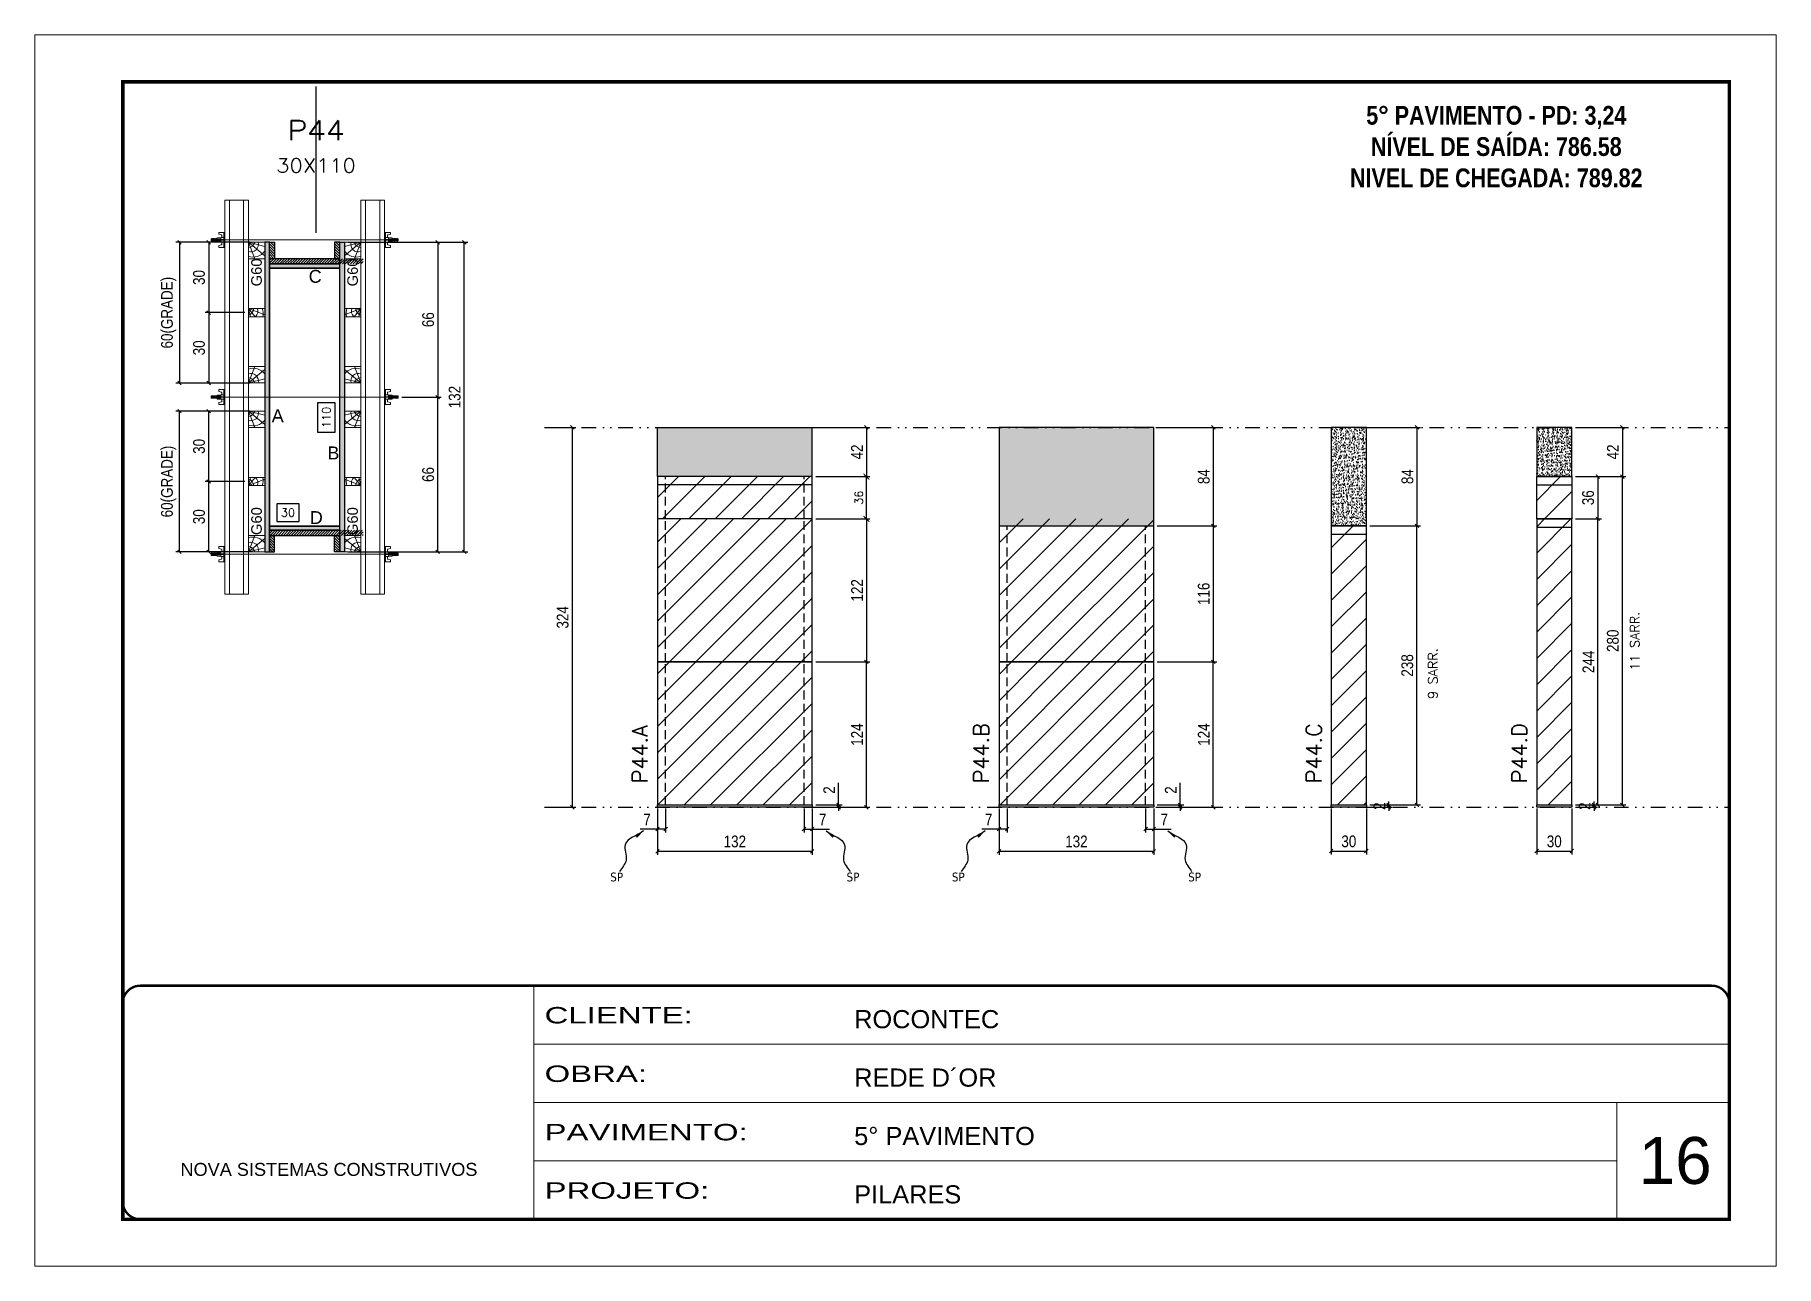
# Model space of a CAD drawing. Extents: x 28748 to 35002, y 14885 to 43501.
# Drawn here: x 33517 to 35002, y 39005 to 40055 of the extents above; entities that cross this region are included whole.
import ezdxf
from ezdxf.enums import TextEntityAlignment as Align

# ---------------------------------------------------------------- set-up
doc = ezdxf.new("R2010")
doc.units = 0
for name, pattern in [('CONTINUO', [0]), ('DASHED', [0.75, 0.5, -0.25]), ('DIVIDE2', [0.625, 0.25, -0.125, 0, -0.125, 0, -0.125]), ('HIDDEN', [0.375, 0.25, -0.125])]:
    doc.linetypes.add(name, pattern=pattern)
for name, color, linetype, lineweight in [('CARIMBO', 255, 'Continuous', 9), ('Folhas', 255, 'Continuous', 9), ('Hachura', 251, 'Continuous', 9), ('Madeira', 126, 'Continuous', 18), ('Perfil Metálico', 224, 'Continuous', 18), ('SARRAFO DE PRESSAO', 251, 'DASHED', 9), ('Texto Seção', 7, 'Continuous', 15)]:
    doc.layers.add(name, color=color, linetype=linetype, lineweight=lineweight)
for name, color, linetype in [('CHAPA', 1, 'Continuous'), ('COTA', 241, 'Continuous'), ('NOMENCLATURA', 7, 'Continuous'), ('Nível', 160, 'Continuous'), ('Painéis', 200, 'Continuous'), ('SARR_2.2x7', 40, 'Continuous'), ('SARRAFO', 251, 'Continuous'), ('Sarrafo de Pressão', 42, 'HIDDEN'), ('texto', 7, 'Continuous'), ('Texto de Titulo', 7, 'Continuous'), ('Texto Qtd Sarr', 242, 'Continuous'), ('TEXTO_GERAL', 7, 'Continuous')]:
    doc.layers.add(name, color=color, linetype=linetype)
doc.styles.add('ARIAL', font='arial.ttf')
doc.styles.add('COTA TECNICA', font='techl___.ttf', dxfattribs={"height": 10})
doc.styles.add('COTA TECNICA 2X', font='techl___.ttf', dxfattribs={"height": 10})
doc.styles.add('COTA TECNICA-50', font='techl___.ttf', dxfattribs={"height": 10})
doc.styles.add('REGUA-120', font='ROMANS.shx', dxfattribs={"height": 15})
doc.styles.add('ROMANC', font='techb___.ttf', dxfattribs={"height": 2.5})
doc.styles.add('ROMANS', font='romans.shx')
doc.styles.add('SANSSERIF', font='sas_____.pfb')
doc.styles.get("Standard").update_dxf_attribs({"font": 'arial.ttf'})
doc.styles.add('Tecnologia', font='')
doc.styles.get('Tecnologia').set_extended_font_data('Forgotten Futurist')
doc.dimstyles.new('COTA PAINEL-50', dxfattribs={"dimtxt": 10, "dimasz": 3, "dimexe": 3, "dimexo": 3, "dimgap": 3, "dimtad": 1, "dimdec": 1, "dimzin": 12, "dimdsep": 46, "dimtxsty": 'COTA TECNICA-50', "dimblk1": 'OBLIQUE', "dimblk2": 'OBLIQUE', "dimsah": 1, "dimcen": 0.9, "dimclrd": 4, "dimclre": 4, "dimclrt": 240, "dimadec": 1, "dimazin": 3, "dimtfac": 1, "dimtdec": 1, "dimtmove": 0, "dimatfit": 3, "dimfxl": 1, "dimtolj": 1, "dimtzin": 12, "dimarcsym": 0})
doc.dimstyles.new('Cota Paínel', dxfattribs={"dimtxt": 7, "dimasz": 5, "dimexe": 3, "dimexo": 3, "dimgap": 3, "dimtad": 1, "dimdec": 1, "dimzin": 12, "dimdsep": 46, "dimtxsty": 'ROMANS', "dimblk": 'ARCHTICK', "dimcen": 0, "dimclrd": 4, "dimclre": 4, "dimclrt": 1, "dimadec": 1, "dimazin": 3, "dimtfac": 1, "dimtdec": 1, "dimtmove": 0, "dimatfit": 3, "dimldrblk": 'OBLIQUE', "dimfxl": 1, "dimtolj": 1, "dimtzin": 12, "dimarcsym": 0})
doc.dimstyles.new('PAINEL', dxfattribs={"dimtxt": 10, "dimasz": 3, "dimexe": 3, "dimexo": 3, "dimgap": 3, "dimtad": 1, "dimdec": 1, "dimzin": 12, "dimdsep": 46, "dimtxsty": 'COTA TECNICA', "dimblk1": 'OBLIQUE', "dimblk2": 'OBLIQUE', "dimsah": 1, "dimcen": 0.9, "dimclrd": 4, "dimclre": 4, "dimclrt": 240, "dimadec": 1, "dimazin": 3, "dimtfac": 1, "dimtdec": 1, "dimtmove": 0, "dimatfit": 3, "dimfxl": 1, "dimtolj": 1, "dimtzin": 12, "dimarcsym": 0})
doc.dimstyles.new('SECAO PILAR', dxfattribs={"dimtxt": 10, "dimasz": 3, "dimexe": 3, "dimexo": 3, "dimgap": 3, "dimtad": 1, "dimdec": 1, "dimlfac": 0.5, "dimzin": 12, "dimdsep": 46, "dimtxsty": 'COTA TECNICA 2X', "dimblk1": 'OBLIQUE', "dimblk2": 'OBLIQUE', "dimsah": 1, "dimcen": 0.9, "dimclrd": 256, "dimclre": 256, "dimclrt": 256, "dimadec": 1, "dimazin": 3, "dimtfac": 1, "dimtdec": 1, "dimtmove": 0, "dimatfit": 3, "dimfxl": 1, "dimtolj": 1, "dimtzin": 12, "dimarcsym": 0})
doc.dimstyles.new('SECÇÃO 2', dxfattribs={"dimtxt": 7, "dimasz": 6, "dimexe": 0.18, "dimexo": 2, "dimgap": -4, "dimtad": 3, "dimdec": 1, "dimlfac": 0.5, "dimzin": 12, "dimdsep": 46, "dimtxsty": 'ROMANS', "dimblk": 'ARCHTICK', "dimcen": 0.09, "dimse1": 1, "dimse2": 1, "dimsd1": 1, "dimsd2": 1, "dimclrd": 180, "dimclre": 5, "dimclrt": 1, "dimadec": 0, "dimazin": 3, "dimtfac": 1, "dimtdec": 1, "dimtofl": 0, "dimtmove": 0, "dimatfit": 3, "dimldrblk": 'ARCHTICK', "dimfxl": 1, "dimtolj": 1, "dimtzin": 0, "dimarcsym": 0})
doc.dimstyles.get("Standard").update_dxf_attribs({"dimtxt": 0.18, "dimasz": 0.18, "dimexe": 0.18, "dimexo": 0.0625, "dimgap": 0.09, "dimtad": 0, "dimtih": 1, "dimtoh": 1, "dimdec": 4, "dimzin": 0, "dimdsep": 46, "dimtxsty": 'Standard', "dimcen": 0.09, "dimadec": 0, "dimazin": 0, "dimtfac": 1, "dimtdec": 4, "dimtofl": 0, "dimtmove": 0, "dimatfit": 3, "dimfxl": 1, "dimtolj": 1, "dimtzin": 0, "dimarcsym": 0})
pattern_1 = [(45, (-100272.658, 8260.539), (-11.2253202, 11.2253202), [])]
pattern_2 = [(45, (25799.309, 30974.01), (-11.22532, 11.22532), [])]

msp = doc.modelspace()

# ---------------------------------------------------------------- texts
at = {"layer": 'CARIMBO', "style": 'ARIAL'}
msp.add_text('16', height=40, dxfattribs=at).set_placement((34884.7, 39075.16))
at = {"layer": 'NOMENCLATURA', "color": 2, "insert": (34763.17, 40021.08), "char_height": 16, "attachment_point": 2, "style": 'ROMANC'}
msp.add_mtext_dynamic_manual_height_columns('\\P5° PAVIMENTO - PD: 3,24\\PNÍVEL DE SAÍDA: 786.58\\PNIVEL DE CHEGADA: 789.82', width=300.2766, gutter_width=1, heights=[0], dxfattribs=at)
at = {"layer": 'texto', "color": 0, "char_height": 7.5, "attachment_point": 5}
for insert in [(34013.02, 39336.81), (34214.57, 39336.81), (34304.35, 39336.81), (34505.9, 39336.81)]:
    msp.add_mtext('{\\fTahoma|b0|i0|c0|p34;\\C4;SP}', dxfattribs=dict(at, insert=insert))
at = {"layer": 'Texto Seção', "color": 0, "linetype": 'Continuous', "style": 'SANSSERIF'}
for p in [(33705.89, 39840.53), (33787.83, 39840.53), (33705.89, 39628.46), (33787.83, 39628.46)]:
    msp.add_text('G60', height=9, rotation=90, dxfattribs=at).set_placement(p, align=Align.MIDDLE_LEFT)
at = {"layer": 'Texto Seção', "linetype": 'Continuous', "style": 'ROMANS'}
for s, p in [('11 SARR.', (34885.2, 39512.97)), ('9 SARR.', (34713.02, 39488.69))]:
    msp.add_text(s, height=8, rotation=90, dxfattribs=at).set_placement(p)
at = {"layer": 'Texto Seção', "char_height": 13, "width": 285.3299, "attachment_point": 7, "rotation": 90, "style": 'REGUA-120'}
for s, insert in [('P44.A', (34039.25, 39416.77)), ('P44.B', (34330.32, 39416.77)), ('P44.C', (34614.11, 39416.77)), ('P44.D', (34789.29, 39416.77))]:
    msp.add_mtext(s, dxfattribs=dict(at, insert=insert))
at = {"layer": 'TEXTO_GERAL', "style": 'ARIAL'}
for s, p in [('C', (33755.92, 39849.06)), ('A', (33723.97, 39730.13)), ('B', (33771.46, 39698.5)), ('D', (33756.87, 39643.38))]:
    msp.add_text(s, height=11, dxfattribs=at).set_placement(p, align=Align.MIDDLE_CENTER)

# ---------------------------------------------------------------- blocks, each defined once
blk = doc.blocks.new('9999999999')
at = {"color": 30, "linetype": 'CONTINUO'}
for p, q in [((98564.6, 34230.2), (98564.6, 34429.4)), ((98564.6, 34379.6), (99584, 34379.6)), ((98564.6, 34329.8), (99488, 34329.8)), ((99584, 34329.8), (99488, 34329.8)), ((99488, 34329.8), (99488, 34230.2)), ((98564.6, 34280), (99488, 34280))]:
    blk.add_line(p, q, dxfattribs=at)
at = {"color": 30, "linetype": 'CONTINUO', "const_width": 2}
blk.add_lwpolyline([(99584, 34230.2), (99584, 34414.4, 0.414214), (99569, 34429.4), (98229, 34429.4, 0.414214), (98214, 34414.4), (98214, 34245.2, 0.414214), (98229, 34230.2), (99584, 34230.2)], format="xyb", dxfattribs=at)
at = {"layer": 'Folhas'}
blk.add_lwpolyline([(98139, 34190.2), (99624, 34190.2), (99624, 35240.2), (98139, 35240.2)], close=True, dxfattribs=at)
at = {"layer": 'Folhas', "color": 30, "const_width": 3}
blk.add_lwpolyline([(98214, 34230.2), (99584, 34230.2), (99584, 35200.2), (98214, 35200.2)], close=True, dxfattribs=at)
at = {"color": 7, "linetype": 'Continuous', "ltscale": 5, "style": 'ARIAL'}
for s, height, p in [('ROCONTEC', 15.48, (98837.7, 34393.1)), ('REDE D´OR', 15.48, (98837.7, 34343.3)), ('5° PAVIMENTO', 15.483, (98837.7, 34293.5)), ('NOVA SISTEMAS CONSTRUTIVOS', 11.059, (98263.2, 34267.2)), ('PILARES', 15.48, (98837.7, 34243.7))]:
    blk.add_text(s, height=height, dxfattribs=at).set_placement(p)
at = {"layer": 'Folhas', "color": 7, "style": 'Tecnologia', "width": 1.5}
for s, p in [('CLIENTE:', (98573.7, 34397.2)), ('OBRA:', (98573.7, 34347.3)), ('PAVIMENTO:', (98573.7, 34297.5)), ('PROJETO:', (98573.7, 34247.7))]:
    blk.add_text(s, height=14, dxfattribs=at).set_placement(p)
blk = doc.blocks.new('_Oblique')
at = {"color": 0, "linetype": 'ByBlock', "lineweight": -2}
blk.add_line((-0.5, -0.5), (0.5, 0.5), dxfattribs=at)
blk = doc.blocks.new('*D314')
at = {"layer": 'COTA', "color": 4, "lineweight": -2, "transparency": 16777216}
for p, q in [((34339.1, 39395.3), (34339.1, 39355.8)), ((34471.1, 39395.3), (34471.1, 39355.8)), ((34339.1, 39358.8), (34471.1, 39358.8))]:
    blk.add_line(p, q, dxfattribs=at)
at = {"layer": 'Defpoints', "color": 0, "transparency": 16777216}
for p in [(34339.1, 39398.3), (34471.1, 39398.3), (34471.1, 39358.8)]:
    blk.add_point(p, dxfattribs=at)
at = {"layer": 'COTA', "color": 4, "lineweight": -2, "transparency": 16777216, "xscale": 3, "yscale": 3, "zscale": 3, "rotation": 180}
blk.add_blockref('_Oblique', (34339.1, 39358.8), dxfattribs=at)
at = {"layer": 'COTA', "color": 4, "lineweight": -2, "transparency": 16777216, "xscale": 3, "yscale": 3, "zscale": 3}
blk.add_blockref('_Oblique', (34471.1, 39358.8), dxfattribs=at)
at = {"layer": 'COTA', "color": 240, "transparency": 16777216, "insert": (34405.1, 39367.1), "char_height": 10, "attachment_point": 5, "style": 'COTA TECNICA'}
blk.add_mtext('\\A1;132', dxfattribs=at)
blk = doc.blocks.new('*D315')
at = {"layer": 'COTA', "color": 4, "lineweight": -2, "transparency": 16777216}
for p, q in [((34622.4, 39395.3), (34622.4, 39356)), ((34652.4, 39395.3), (34652.4, 39356)), ((34622.4, 39359), (34652.4, 39359))]:
    blk.add_line(p, q, dxfattribs=at)
at = {"layer": 'Defpoints', "color": 0, "transparency": 16777216}
for p in [(34622.4, 39398.3), (34652.4, 39398.3), (34652.4, 39359)]:
    blk.add_point(p, dxfattribs=at)
at = {"layer": 'COTA', "color": 4, "lineweight": -2, "transparency": 16777216, "xscale": 3, "yscale": 3, "zscale": 3, "rotation": 180}
blk.add_blockref('_Oblique', (34622.4, 39359), dxfattribs=at)
at = {"layer": 'COTA', "color": 4, "lineweight": -2, "transparency": 16777216, "xscale": 3, "yscale": 3, "zscale": 3}
blk.add_blockref('_Oblique', (34652.4, 39359), dxfattribs=at)
at = {"layer": 'COTA', "color": 240, "transparency": 16777216, "insert": (34637.4, 39367.2), "char_height": 10, "attachment_point": 5, "style": 'COTA TECNICA'}
blk.add_mtext('\\A1;30', dxfattribs=at)
blk = doc.blocks.new('*D316')
at = {"layer": 'COTA', "color": 180, "lineweight": -2, "transparency": 16777216}
for p, q in [((33772.9, 39741.3), (33757.9, 39741.3)), ((33757.9, 39741.3), (33757.9, 39716.3)), ((33772.9, 39716.3), (33772.9, 39741.3)), ((33757.9, 39716.3), (33772.9, 39716.3))]:
    blk.add_line(p, q, dxfattribs=at)
at = {"layer": 'Defpoints', "color": 0, "transparency": 16777216}
for p in [(33776.9, 39856.1), (33776.9, 39856.1), (33776.9, 39636.1)]:
    blk.add_point(p, dxfattribs=at)
at = {"layer": 'COTA', "color": 1, "transparency": 16777216, "insert": (33765.4, 39728.8), "char_height": 7, "attachment_point": 5, "rotation": 90, "style": 'ROMANS'}
blk.add_mtext('\\A1;110', dxfattribs=at)
blk = doc.blocks.new('_ArchTick')
at = {"color": 0, "linetype": 'ByBlock', "const_width": 0.15}
blk.add_lwpolyline([(-0.5, -0.5), (0.5, 0.5)], dxfattribs=at)
blk = doc.blocks.new('*D317')
at = {"layer": 'COTA', "lineweight": -2, "transparency": 16777216}
for p, q in [((33783.9, 39878.1), (33886.1, 39878.1)), ((33883.1, 39614.1), (33883.1, 39878.1)), ((33783.9, 39614.1), (33886.1, 39614.1))]:
    blk.add_line(p, q, dxfattribs=at)
at = {"layer": 'Defpoints', "color": 0, "transparency": 16777216}
for p in [(33780.9, 39878.1), (33883.1, 39878.1), (33780.9, 39614.1)]:
    blk.add_point(p, dxfattribs=at)
at = {"layer": 'COTA', "lineweight": -2, "transparency": 16777216, "xscale": 3, "yscale": 3, "zscale": 3}
for p, rotation in [((33883.1, 39878.1), 90), ((33883.1, 39614.1), 270)]:
    blk.add_blockref('_Oblique', p, dxfattribs=dict(at, rotation=rotation))
at = {"layer": 'COTA', "transparency": 16777216, "insert": (33874.9, 39746.1), "char_height": 10, "attachment_point": 5, "rotation": 90, "style": 'COTA TECNICA 2X'}
blk.add_mtext('\\A1;132', dxfattribs=at)
blk = doc.blocks.new('*D318')
at = {"layer": 'COTA', "lineweight": -2, "transparency": 16777216}
for p, q in [((33829.7, 39746.1), (33863.4, 39746.1)), ((33860.4, 39614.1), (33860.4, 39746.1)), ((33817.9, 39614.1), (33863.4, 39614.1))]:
    blk.add_line(p, q, dxfattribs=at)
at = {"layer": 'Defpoints', "color": 0, "transparency": 16777216}
for p in [(33826.7, 39746.1), (33860.4, 39746.1), (33814.9, 39614.1)]:
    blk.add_point(p, dxfattribs=at)
at = {"layer": 'COTA', "lineweight": -2, "transparency": 16777216, "xscale": 3, "yscale": 3, "zscale": 3}
for p, rotation in [((33860.4, 39746.1), 90), ((33860.4, 39614.1), 270)]:
    blk.add_blockref('_Oblique', p, dxfattribs=dict(at, rotation=rotation))
at = {"layer": 'COTA', "transparency": 16777216, "insert": (33852.3, 39680.1), "char_height": 10, "attachment_point": 5, "rotation": 90, "style": 'COTA TECNICA 2X'}
blk.add_mtext('\\A1;66', dxfattribs=at)
blk = doc.blocks.new('*D319')
at = {"layer": 'COTA', "lineweight": -2, "transparency": 16777216}
for p, q in [((33817.9, 39878.1), (33863.4, 39878.1)), ((33860.4, 39878.1), (33860.4, 39746.1)), ((33829.7, 39746.1), (33863.4, 39746.1))]:
    blk.add_line(p, q, dxfattribs=at)
at = {"layer": 'Defpoints', "color": 0, "transparency": 16777216}
for p in [(33814.9, 39878.1), (33826.7, 39746.1), (33860.4, 39746.1)]:
    blk.add_point(p, dxfattribs=at)
at = {"layer": 'COTA', "lineweight": -2, "transparency": 16777216, "xscale": 3, "yscale": 3, "zscale": 3}
for p, rotation in [((33860.4, 39878.1), 90), ((33860.4, 39746.1), 270)]:
    blk.add_blockref('_Oblique', p, dxfattribs=dict(at, rotation=rotation))
at = {"layer": 'COTA', "transparency": 16777216, "insert": (33852.3, 39812.1), "char_height": 10, "attachment_point": 5, "rotation": 90, "style": 'COTA TECNICA 2X'}
blk.add_mtext('\\A1;66', dxfattribs=at)
blk = doc.blocks.new('*D320')
at = {"layer": 'COTA', "color": 180, "lineweight": -2, "transparency": 16777216}
for p, q in [((33742.4, 39655.1), (33723.1, 39655.1)), ((33723.1, 39655.1), (33723.1, 39640.1)), ((33742.4, 39640.1), (33742.4, 39655.1)), ((33723.1, 39640.1), (33742.4, 39640.1))]:
    blk.add_line(p, q, dxfattribs=at)
at = {"layer": 'Defpoints', "color": 0, "transparency": 16777216}
for p in [(33716.9, 39636.1), (33716.9, 39636.1), (33776.9, 39636.1)]:
    blk.add_point(p, dxfattribs=at)
at = {"layer": 'COTA', "color": 1, "transparency": 16777216, "insert": (33732.7, 39647.6), "char_height": 7, "attachment_point": 5, "style": 'ROMANS'}
blk.add_mtext('\\A1;30', dxfattribs=at)
blk = doc.blocks.new('titulo1')
at = {"layer": 'Defpoints', "color": 252, "linetype": 'HIDDEN', "ltscale": 2}
blk.add_line((0, 0), (0, 125), dxfattribs=at)
at = {"layer": 'Defpoints', "style": 'ROMANS', "oblique": 15}
blk.add_attdef('FOLHA', text='', height=10, dxfattribs=at).set_placement((0, 15.6), align=Align.MIDDLE_CENTER)
at = {"layer": 'Texto Qtd Sarr', "color": 3, "style": 'ROMANS', "oblique": 15}
for tag, height, p in [('TITULO', 17, (0, 71.4)), ('SEÇÃO', 12, (0, 41.5))]:
    blk.add_attdef(tag, text='', height=height, dxfattribs=at).set_placement(p, align=Align.MIDDLE_CENTER)
blk = doc.blocks.new('*D321')
at = {"layer": 'COTA', "color": 4, "lineweight": -2, "transparency": 16777216}
for p, q in [((34339.1, 39393.3), (34339.1, 39374.8)), ((34346.1, 39395.3), (34346.1, 39374.8)), ((34339.1, 39377.8), (34324.4, 39377.8)), ((34346.1, 39377.8), (34339.1, 39377.8))]:
    blk.add_line(p, q, dxfattribs=at)
at = {"layer": 'Defpoints', "color": 0, "transparency": 16777216}
for p in [(34346.1, 39398.3), (34339.1, 39396.3), (34339.1, 39377.8)]:
    blk.add_point(p, dxfattribs=at)
at = {"layer": 'COTA', "color": 4, "lineweight": -2, "transparency": 16777216, "xscale": 3, "yscale": 3, "zscale": 3, "rotation": 180}
blk.add_blockref('_Oblique', (34339.1, 39377.8), dxfattribs=at)
at = {"layer": 'COTA', "color": 4, "lineweight": -2, "transparency": 16777216, "xscale": 3, "yscale": 3, "zscale": 3}
blk.add_blockref('_Oblique', (34346.1, 39377.8), dxfattribs=at)
at = {"layer": 'COTA', "color": 240, "transparency": 16777216, "insert": (34330.3, 39385.9), "char_height": 10, "attachment_point": 5, "style": 'COTA TECNICA-50'}
blk.add_mtext('\\A1;7', dxfattribs=at)
blk = doc.blocks.new('*D322')
at = {"layer": 'COTA', "color": 4, "lineweight": -2, "transparency": 16777216}
for p, q in [((34464.1, 39395.3), (34464.1, 39374.8)), ((34471.1, 39393.3), (34471.1, 39374.8)), ((34464.1, 39377.8), (34471.1, 39377.8)), ((34471.1, 39377.8), (34485.9, 39377.8))]:
    blk.add_line(p, q, dxfattribs=at)
at = {"layer": 'Defpoints', "color": 0, "transparency": 16777216}
for p in [(34464.1, 39398.3), (34471.1, 39396.3), (34471.1, 39377.8)]:
    blk.add_point(p, dxfattribs=at)
at = {"layer": 'COTA', "color": 4, "lineweight": -2, "transparency": 16777216, "xscale": 3, "yscale": 3, "zscale": 3, "rotation": 180}
blk.add_blockref('_Oblique', (34464.1, 39377.8), dxfattribs=at)
at = {"layer": 'COTA', "color": 4, "lineweight": -2, "transparency": 16777216, "xscale": 3, "yscale": 3, "zscale": 3}
blk.add_blockref('_Oblique', (34471.1, 39377.8), dxfattribs=at)
at = {"layer": 'COTA', "color": 240, "transparency": 16777216, "insert": (34480, 39385.9), "char_height": 10, "attachment_point": 5, "style": 'COTA TECNICA-50'}
blk.add_mtext('\\A1;7', dxfattribs=at)
blk = doc.blocks.new('*D323')
at = {"layer": 'COTA', "color": 4, "lineweight": -2, "transparency": 16777216}
for p, q in [((34474.1, 39520.3), (34524.8, 39520.3)), ((34521.8, 39396.3), (34521.8, 39520.3)), ((34474.1, 39396.3), (34524.8, 39396.3))]:
    blk.add_line(p, q, dxfattribs=at)
at = {"layer": 'Defpoints', "color": 0, "transparency": 16777216}
for p in [(34471.1, 39520.3), (34521.8, 39520.3), (34471.1, 39396.3)]:
    blk.add_point(p, dxfattribs=at)
at = {"layer": 'COTA', "color": 4, "lineweight": -2, "transparency": 16777216, "xscale": 3, "yscale": 3, "zscale": 3}
for p, rotation in [((34521.8, 39520.3), 90), ((34521.8, 39396.3), 270)]:
    blk.add_blockref('_Oblique', p, dxfattribs=dict(at, rotation=rotation))
at = {"layer": 'COTA', "color": 240, "transparency": 16777216, "insert": (34513.7, 39458.3), "char_height": 10, "attachment_point": 5, "rotation": 90, "style": 'COTA TECNICA-50'}
blk.add_mtext('\\A1;124', dxfattribs=at)
blk = doc.blocks.new('*D324')
at = {"layer": 'COTA', "color": 4, "lineweight": -2, "transparency": 16777216}
for p, q in [((34493.6, 39398.3), (34493.6, 39417.1)), ((34474.1, 39398.3), (34496.6, 39398.3)), ((34493.6, 39396.3), (34493.6, 39398.3)), ((34474.1, 39396.3), (34496.6, 39396.3)), ((34493.6, 39396.3), (34493.6, 39393.3))]:
    blk.add_line(p, q, dxfattribs=at)
at = {"layer": 'Defpoints', "color": 0, "transparency": 16777216}
for p in [(34471.1, 39398.3), (34471.1, 39396.3), (34493.6, 39396.3)]:
    blk.add_point(p, dxfattribs=at)
at = {"layer": 'COTA', "color": 4, "lineweight": -2, "transparency": 16777216, "xscale": 3, "yscale": 3, "zscale": 3}
for p, rotation in [((34493.6, 39398.3), 270), ((34493.6, 39396.3), 90)]:
    blk.add_blockref('_Oblique', p, dxfattribs=dict(at, rotation=rotation))
at = {"layer": 'COTA', "color": 240, "transparency": 16777216, "insert": (34485.6, 39411), "char_height": 10, "attachment_point": 5, "rotation": 90, "style": 'COTA TECNICA-50'}
blk.add_mtext('\\A1;2', dxfattribs=at)
blk = doc.blocks.new('*D325')
at = {"layer": 'COTA', "color": 4, "lineweight": -2, "transparency": 16777216}
for p, q in [((34655.4, 39398.3), (34674.4, 39398.3)), ((34671.4, 39398.3), (34671.4, 39401.3)), ((34671.4, 39396.3), (34671.4, 39398.3)), ((34655.4, 39396.3), (34674.4, 39396.3)), ((34671.4, 39396.3), (34671.4, 39393.3))]:
    blk.add_line(p, q, dxfattribs=at)
at = {"layer": 'Defpoints', "color": 0, "transparency": 16777216}
for p in [(34652.4, 39398.3), (34671.4, 39398.3), (34652.4, 39396.3)]:
    blk.add_point(p, dxfattribs=at)
at = {"layer": 'COTA', "color": 4, "lineweight": -2, "transparency": 16777216, "xscale": 3, "yscale": 3, "zscale": 3}
for p, rotation in [((34671.4, 39398.3), 270), ((34671.4, 39396.3), 90)]:
    blk.add_blockref('_Oblique', p, dxfattribs=dict(at, rotation=rotation))
at = {"layer": 'COTA', "color": 240, "transparency": 16777216, "insert": (34663.4, 39397.3), "char_height": 10, "attachment_point": 5, "rotation": 90, "style": 'COTA TECNICA-50'}
blk.add_mtext('\\A1;2', dxfattribs=at)
blk = doc.blocks.new('*D1544')
at = {"layer": 'COTA', "color": 4, "linetype": 'ByBlock', "lineweight": -2, "transparency": 16777216}
for p, q in [((34655.4, 39720.3), (34698.5, 39720.3)), ((34695.5, 39720.3), (34695.5, 39636.3)), ((34655.4, 39636.3), (34698.5, 39636.3))]:
    blk.add_line(p, q, dxfattribs=at)
at = {"layer": 'Defpoints', "color": 0, "linetype": 'ByBlock', "transparency": 16777216}
for p in [(34652.4, 39720.3), (34652.4, 39636.3), (34695.5, 39636.3)]:
    blk.add_point(p, dxfattribs=at)
at = {"layer": 'COTA', "color": 4, "linetype": 'ByBlock', "lineweight": -2, "transparency": 16777216, "xscale": 3, "yscale": 3, "zscale": 3}
for p, rotation in [((34695.5, 39720.3), 90), ((34695.5, 39636.3), 270)]:
    blk.add_blockref('_Oblique', p, dxfattribs=dict(at, rotation=rotation))
at = {"layer": 'COTA', "color": 240, "linetype": 'ByBlock', "transparency": 16777216, "insert": (34687.4, 39678.3), "char_height": 10, "attachment_point": 5, "rotation": 90, "style": 'COTA TECNICA'}
blk.add_mtext('\\A1;84', dxfattribs=at)
blk = doc.blocks.new('*D1545')
at = {"layer": 'COTA', "color": 4, "linetype": 'ByBlock', "lineweight": -2, "transparency": 16777216}
for p, q in [((34655.4, 39636.3), (34698.5, 39636.3)), ((34695.5, 39398.3), (34695.5, 39636.3)), ((34655.4, 39398.3), (34698.5, 39398.3))]:
    blk.add_line(p, q, dxfattribs=at)
at = {"layer": 'Defpoints', "color": 0, "linetype": 'ByBlock', "transparency": 16777216}
for p in [(34652.4, 39636.3), (34695.5, 39636.3), (34652.4, 39398.3)]:
    blk.add_point(p, dxfattribs=at)
at = {"layer": 'COTA', "color": 4, "linetype": 'ByBlock', "lineweight": -2, "transparency": 16777216, "xscale": 3, "yscale": 3, "zscale": 3}
for p, rotation in [((34695.5, 39636.3), 90), ((34695.5, 39398.3), 270)]:
    blk.add_blockref('_Oblique', p, dxfattribs=dict(at, rotation=rotation))
at = {"layer": 'COTA', "color": 240, "linetype": 'ByBlock', "transparency": 16777216, "insert": (34687.3, 39517.3), "char_height": 10, "attachment_point": 5, "rotation": 90, "style": 'COTA TECNICA'}
blk.add_mtext('\\A1;238', dxfattribs=at)
blk = doc.blocks.new('C')
at = {"layer": 'Hachura', "color": 0}
for p, q in [((0, 3.22), (0, -3.22)), ((0.45, 3.22), (0, 3.22)), ((0.46, 3.16), (0, 3.16)), ((0.46, 3.05), (0, 3.05)), ((0.46, 2.88), (0, 2.88)), ((0, 2.75), (0, -1.16)), ((0.46, 2.65), (0, 2.65)), ((0.46, 2.23), (0, 2.23)), ((0.46, 1.51), (0, 1.51)), ((0.39, 0.49), (0.17, 0.49)), ((0.45, -3.23), (0.45, 3.22)), ((0.45, 3.22), (2.58, 3.22)), ((1.74, 0.97), (0.45, 0.97)), ((1.45, 0.1), (0.45, 0.1)), ((1.35, 1.94), (1.35, 0.96)), ((2.58, 2.39), (1.47, 2.09)), ((1.74, -0.97), (1.74, 0.97)), ((1.74, 0.97), (1.74, 0.84)), ((1.74, 0.97), (1.74, 0.84)), ((1.74, 0.84), (3.35, 0.84)), ((3.35, 0.45), (1.74, 0.45)), ((2.58, 3.22), (2.58, 2.39)), ((3.32, 0.84), (3.32, -0.84)), ((3.35, 0.84), (3.35, -0.84)), ((3.68, 0.45), (3.35, 0.45)), ((3.84, -0.52), (3.35, 0.45)), ((3.35, 0.06), (3.67, -0.57)), ((3.68, 0.45), (4.16, -0.52)), ((3.72, 0.5), (4.25, -0.57)), ((4.37, -0.55), (3.83, 0.53)), ((4.15, 0.45), (3.93, 0.45)), ((4.42, -0.52), (3.93, 0.45)), ((4.15, 0.45), (4.26, 0.45)), ((4.26, 0.45), (4.74, -0.52)), ((4.3, 0.5), (4.83, -0.57)), ((4.95, -0.55), (4.41, 0.53)), ((4.51, 0.45), (4.84, 0.45)), ((5, -0.52), (4.51, 0.45)), ((4.84, 0.45), (5.32, -0.52)), ((4.88, 0.5), (5.41, -0.57)), ((5.53, -0.55), (4.99, 0.53)), ((5.58, -0.52), (5.09, 0.45)), ((5.42, 0.45), (5.09, 0.45)), ((5.58, -0.52), (5.09, 0.45)), ((5.42, 0.45), (5.74, -0.19)), ((5.46, 0.5), (5.74, -0.07)), ((5.74, 0.19), (5.57, 0.53)), ((5.74, 0.32), (5.68, 0.45)), ((5.68, 0.45), (5.74, 0.45)), ((5.74, 0.45), (5.9, 0.29)), ((5.74, 0.45), (5.74, -0.52)), ((5.9, -0.36), (5.9, 0.29)), ((0.45, 0), (0, 0)), ((0.46, -1.52), (0, -1.52)), ((0.46, -2.23), (0, -2.23)), ((0.46, -2.65), (0, -2.65)), ((0.46, -2.88), (0, -2.88)), ((0.46, -3.05), (0, -3.05)), ((0.46, -3.16), (0, -3.16)), ((0, -3.22), (2.57, -3.22)), ((0.08, -0.48), (0.29, -0.48)), ((0.29, -0.48), (0.4, -0.48)), ((0.45, 0), (0.45, -0.97)), ((0.45, -0.16), (1.45, -0.16)), ((0.45, -0.65), (0.45, -0.32)), ((0.45, -3.23), (0.45, -0.65)), ((0.45, -0.97), (1.74, -0.97)), ((1.35, -1.94), (1.35, -0.97)), ((2.58, -2.39), (1.47, -2.1)), ((3.35, -0.32), (1.74, -0.32)), ((3.35, -0.84), (1.74, -0.84)), ((2.58, -3.23), (2.58, -2.39)), ((3.35, -0.07), (3.58, -0.52)), ((3.35, -0.52), (3.58, -0.52)), ((3.84, -0.52), (4.16, -0.52)), ((4.42, -0.52), (4.74, -0.52)), ((4.63, -0.52), (4.74, -0.52)), ((5, -0.52), (5.32, -0.52)), ((5.58, -0.52), (5.74, -0.52)), ((5.74, -0.52), (5.9, -0.36)), ((5.74, -0.52), (5.74, -0.52))]:
    blk.add_line(p, q, dxfattribs=at)
for centre, radius, start, end in [((1.52, 1.94), 0.161, 104.74356, 180), ((1.44, -0.03), 0.129, 272.69497, 87.30503), ((3.81, 0.39), 0.143, 25.56881, 154.43119), ((4.39, 0.39), 0.143, 25.56881, 154.43119), ((4.97, 0.39), 0.143, 25.56881, 154.43119), ((5.55, 0.39), 0.143, 25.56881, 154.43119), ((0.17, -0.37), 0.174, 221.74404, 317.85924), ((1.52, -1.94), 0.161, 180, 255.25644), ((3.71, -0.4), 0.174, 222.14076, 318.25596), ((4.29, -0.4), 0.174, 222.14076, 318.25596), ((4.87, -0.4), 0.174, 222.14076, 318.25596), ((5.45, -0.4), 0.174, 222.14076, 318.25596), ((5.61, -0.4), 0.174, 317.85924, 318.25596)]:
    blk.add_arc(centre, radius, start, end, dxfattribs=at)
blk = doc.blocks.new('*D1546')
at = {"layer": 'COTA', "color": 4, "linetype": 'ByBlock', "lineweight": -2, "transparency": 16777216}
for p, q in [((33954.5, 39720.3), (33978.2, 39720.3)), ((33975.2, 39720.3), (33975.2, 39396.3)), ((33954.5, 39396.3), (33978.2, 39396.3))]:
    blk.add_line(p, q, dxfattribs=at)
at = {"layer": 'Defpoints', "color": 0, "linetype": 'ByBlock', "transparency": 16777216}
for p in [(33951.5, 39720.3), (33951.5, 39396.3), (33975.2, 39396.3)]:
    blk.add_point(p, dxfattribs=at)
at = {"layer": 'COTA', "color": 4, "linetype": 'ByBlock', "lineweight": -2, "transparency": 16777216, "xscale": 3, "yscale": 3, "zscale": 3}
for p, rotation in [((33975.2, 39720.3), 90), ((33975.2, 39396.3), 270)]:
    blk.add_blockref('_Oblique', p, dxfattribs=dict(at, rotation=rotation))
at = {"layer": 'COTA', "color": 240, "linetype": 'ByBlock', "transparency": 16777216, "insert": (33967, 39558.3), "char_height": 10, "attachment_point": 5, "rotation": 90, "style": 'COTA TECNICA'}
blk.add_mtext('\\A1;324', dxfattribs=at)
blk = doc.blocks.new('PONTALETE')
at = {"layer": 'Madeira'}
for q in [(2.71, 7), (7, 5.76), (7, 1.74)]:
    blk.add_line((0, 0), q, dxfattribs=at)
blk.add_lwpolyline([(0, 0), (7, 0), (7, 7), (0, 7)], close=True, dxfattribs=at)
for centre, radius, start, end in [((2.04, 0.06), 6.23, 37.28179, 109.09128), ((1.09, 0.9), 3.19, 343.60304, 109.98471), ((-0.21, -0.78), 3.09, 14.63219, 86.0383)]:
    blk.add_arc(centre, radius, start, end, dxfattribs=at)
blk = doc.blocks.new('*D326')
at = {"layer": 'COTA', "lineweight": -2, "transparency": 16777216}
for p, q in [((33700.3, 39734.1), (33637.2, 39734.1)), ((33640.2, 39614.1), (33640.2, 39734.1)), ((33700.3, 39614.1), (33637.2, 39614.1))]:
    blk.add_line(p, q, dxfattribs=at)
at = {"layer": 'Defpoints', "color": 0, "transparency": 16777216}
for p in [(33640.2, 39734.1), (33703.3, 39734.1), (33703.3, 39614.1)]:
    blk.add_point(p, dxfattribs=at)
at = {"layer": 'COTA', "lineweight": -2, "transparency": 16777216, "xscale": 3, "yscale": 3, "zscale": 3}
for p, rotation in [((33640.2, 39734.1), 90), ((33640.2, 39614.1), 270)]:
    blk.add_blockref('_Oblique', p, dxfattribs=dict(at, rotation=rotation))
at = {"layer": 'COTA', "transparency": 16777216, "insert": (33631, 39674.1), "char_height": 10, "attachment_point": 5, "rotation": 90, "style": 'COTA TECNICA 2X'}
blk.add_mtext('\\A1;60(GRADE)', dxfattribs=at)
blk = doc.blocks.new('*D327')
at = {"layer": 'COTA', "color": 4, "lineweight": -2, "transparency": 16777216}
for p, q in [((34047.8, 39395.3), (34047.8, 39355.8)), ((34179.8, 39395.3), (34179.8, 39355.8)), ((34047.8, 39358.8), (34179.8, 39358.8))]:
    blk.add_line(p, q, dxfattribs=at)
at = {"layer": 'Defpoints', "color": 0, "transparency": 16777216}
for p in [(34047.8, 39398.3), (34179.8, 39398.3), (34179.8, 39358.8)]:
    blk.add_point(p, dxfattribs=at)
at = {"layer": 'COTA', "color": 4, "lineweight": -2, "transparency": 16777216, "xscale": 3, "yscale": 3, "zscale": 3, "rotation": 180}
blk.add_blockref('_Oblique', (34047.8, 39358.8), dxfattribs=at)
at = {"layer": 'COTA', "color": 4, "lineweight": -2, "transparency": 16777216, "xscale": 3, "yscale": 3, "zscale": 3}
blk.add_blockref('_Oblique', (34179.8, 39358.8), dxfattribs=at)
at = {"layer": 'COTA', "color": 240, "transparency": 16777216, "insert": (34113.8, 39367.1), "char_height": 10, "attachment_point": 5, "style": 'COTA TECNICA'}
blk.add_mtext('\\A1;132', dxfattribs=at)
blk = doc.blocks.new('*D328')
at = {"layer": 'COTA', "color": 4, "lineweight": -2, "transparency": 16777216}
for p, q in [((34047.8, 39393.3), (34047.8, 39374.8)), ((34054.8, 39395.3), (34054.8, 39374.8)), ((34047.8, 39377.8), (34033.1, 39377.8)), ((34054.8, 39377.8), (34047.8, 39377.8))]:
    blk.add_line(p, q, dxfattribs=at)
at = {"layer": 'Defpoints', "color": 0, "transparency": 16777216}
for p in [(34054.8, 39398.3), (34047.8, 39396.3), (34047.8, 39377.8)]:
    blk.add_point(p, dxfattribs=at)
at = {"layer": 'COTA', "color": 4, "lineweight": -2, "transparency": 16777216, "xscale": 3, "yscale": 3, "zscale": 3, "rotation": 180}
blk.add_blockref('_Oblique', (34047.8, 39377.8), dxfattribs=at)
at = {"layer": 'COTA', "color": 4, "lineweight": -2, "transparency": 16777216, "xscale": 3, "yscale": 3, "zscale": 3}
blk.add_blockref('_Oblique', (34054.8, 39377.8), dxfattribs=at)
at = {"layer": 'COTA', "color": 240, "transparency": 16777216, "insert": (34038.9, 39385.9), "char_height": 10, "attachment_point": 5, "style": 'COTA TECNICA-50'}
blk.add_mtext('\\A1;7', dxfattribs=at)
blk = doc.blocks.new('*D329')
at = {"layer": 'COTA', "color": 4, "lineweight": -2, "transparency": 16777216}
for p, q in [((34172.8, 39395.3), (34172.8, 39374.8)), ((34179.8, 39393.3), (34179.8, 39374.8)), ((34172.8, 39377.8), (34179.8, 39377.8)), ((34179.8, 39377.8), (34194.5, 39377.8))]:
    blk.add_line(p, q, dxfattribs=at)
at = {"layer": 'Defpoints', "color": 0, "transparency": 16777216}
for p in [(34172.8, 39398.3), (34179.8, 39396.3), (34179.8, 39377.8)]:
    blk.add_point(p, dxfattribs=at)
at = {"layer": 'COTA', "color": 4, "lineweight": -2, "transparency": 16777216, "xscale": 3, "yscale": 3, "zscale": 3, "rotation": 180}
blk.add_blockref('_Oblique', (34172.8, 39377.8), dxfattribs=at)
at = {"layer": 'COTA', "color": 4, "lineweight": -2, "transparency": 16777216, "xscale": 3, "yscale": 3, "zscale": 3}
blk.add_blockref('_Oblique', (34179.8, 39377.8), dxfattribs=at)
at = {"layer": 'COTA', "color": 240, "transparency": 16777216, "insert": (34188.7, 39385.9), "char_height": 10, "attachment_point": 5, "style": 'COTA TECNICA-50'}
blk.add_mtext('\\A1;7', dxfattribs=at)
blk = doc.blocks.new('*D330')
at = {"layer": 'COTA', "color": 4, "lineweight": -2, "transparency": 16777216}
for p, q in [((34182.8, 39520.3), (34229, 39520.3)), ((34226, 39396.3), (34226, 39520.3)), ((34182.8, 39396.3), (34229, 39396.3))]:
    blk.add_line(p, q, dxfattribs=at)
at = {"layer": 'Defpoints', "color": 0, "transparency": 16777216}
for p in [(34179.8, 39520.3), (34226, 39520.3), (34179.8, 39396.3)]:
    blk.add_point(p, dxfattribs=at)
at = {"layer": 'COTA', "color": 4, "lineweight": -2, "transparency": 16777216, "xscale": 3, "yscale": 3, "zscale": 3}
for p, rotation in [((34226, 39520.3), 90), ((34226, 39396.3), 270)]:
    blk.add_blockref('_Oblique', p, dxfattribs=dict(at, rotation=rotation))
at = {"layer": 'COTA', "color": 240, "transparency": 16777216, "insert": (34218, 39458.3), "char_height": 10, "attachment_point": 5, "rotation": 90, "style": 'COTA TECNICA-50'}
blk.add_mtext('\\A1;124', dxfattribs=at)
blk = doc.blocks.new('*D331')
at = {"layer": 'COTA', "color": 4, "lineweight": -2, "transparency": 16777216}
for p, q in [((34202.3, 39398.3), (34202.3, 39417.1)), ((34182.8, 39398.3), (34205.3, 39398.3)), ((34202.3, 39396.3), (34202.3, 39398.3)), ((34182.8, 39396.3), (34205.3, 39396.3)), ((34202.3, 39396.3), (34202.3, 39393.3))]:
    blk.add_line(p, q, dxfattribs=at)
at = {"layer": 'Defpoints', "color": 0, "transparency": 16777216}
for p in [(34179.8, 39398.3), (34179.8, 39396.3), (34202.3, 39396.3)]:
    blk.add_point(p, dxfattribs=at)
at = {"layer": 'COTA', "color": 4, "lineweight": -2, "transparency": 16777216, "xscale": 3, "yscale": 3, "zscale": 3}
for p, rotation in [((34202.3, 39398.3), 270), ((34202.3, 39396.3), 90)]:
    blk.add_blockref('_Oblique', p, dxfattribs=dict(at, rotation=rotation))
at = {"layer": 'COTA', "color": 240, "transparency": 16777216, "insert": (34194.3, 39411), "char_height": 10, "attachment_point": 5, "rotation": 90, "style": 'COTA TECNICA-50'}
blk.add_mtext('\\A1;2', dxfattribs=at)
blk = doc.blocks.new('*D332')
at = {"layer": 'COTA', "color": 4, "lineweight": -2, "transparency": 16777216}
for p, q in [((34797.6, 39395.3), (34797.6, 39356)), ((34827.6, 39395.3), (34827.6, 39356)), ((34797.6, 39359), (34827.6, 39359))]:
    blk.add_line(p, q, dxfattribs=at)
at = {"layer": 'Defpoints', "color": 0, "transparency": 16777216}
for p in [(34797.6, 39398.3), (34827.6, 39398.3), (34827.6, 39359)]:
    blk.add_point(p, dxfattribs=at)
at = {"layer": 'COTA', "color": 4, "lineweight": -2, "transparency": 16777216, "xscale": 3, "yscale": 3, "zscale": 3, "rotation": 180}
blk.add_blockref('_Oblique', (34797.6, 39359), dxfattribs=at)
at = {"layer": 'COTA', "color": 4, "lineweight": -2, "transparency": 16777216, "xscale": 3, "yscale": 3, "zscale": 3}
blk.add_blockref('_Oblique', (34827.6, 39359), dxfattribs=at)
at = {"layer": 'COTA', "color": 240, "transparency": 16777216, "insert": (34812.6, 39367.2), "char_height": 10, "attachment_point": 5, "style": 'COTA TECNICA'}
blk.add_mtext('\\A1;30', dxfattribs=at)
blk = doc.blocks.new('*D333')
at = {"layer": 'COTA', "color": 4, "lineweight": -2, "transparency": 16777216}
for p, q in [((34830.6, 39398.3), (34849.5, 39398.3)), ((34846.5, 39398.3), (34846.5, 39401.3)), ((34846.5, 39396.3), (34846.5, 39398.3)), ((34830.6, 39396.3), (34849.5, 39396.3)), ((34846.5, 39396.3), (34846.5, 39393.3))]:
    blk.add_line(p, q, dxfattribs=at)
at = {"layer": 'Defpoints', "color": 0, "transparency": 16777216}
for p in [(34827.6, 39398.3), (34846.5, 39398.3), (34827.6, 39396.3)]:
    blk.add_point(p, dxfattribs=at)
at = {"layer": 'COTA', "color": 4, "lineweight": -2, "transparency": 16777216, "xscale": 3, "yscale": 3, "zscale": 3}
for p, rotation in [((34846.5, 39398.3), 270), ((34846.5, 39396.3), 90)]:
    blk.add_blockref('_Oblique', p, dxfattribs=dict(at, rotation=rotation))
at = {"layer": 'COTA', "color": 240, "transparency": 16777216, "insert": (34838.5, 39397.3), "char_height": 10, "attachment_point": 5, "rotation": 90, "style": 'COTA TECNICA-50'}
blk.add_mtext('\\A1;2', dxfattribs=at)
blk = doc.blocks.new('*D1547')
at = {"layer": 'COTA', "color": 4, "linetype": 'ByBlock', "lineweight": -2, "transparency": 16777216}
for p, q in [((34830.6, 39720.3), (34873.7, 39720.3)), ((34870.7, 39720.3), (34870.7, 39678.3)), ((34830.6, 39678.3), (34873.7, 39678.3))]:
    blk.add_line(p, q, dxfattribs=at)
at = {"layer": 'Defpoints', "color": 0, "linetype": 'ByBlock', "transparency": 16777216}
for p in [(34827.6, 39720.3), (34827.6, 39678.3), (34870.7, 39678.3)]:
    blk.add_point(p, dxfattribs=at)
at = {"layer": 'COTA', "color": 4, "linetype": 'ByBlock', "lineweight": -2, "transparency": 16777216, "xscale": 3, "yscale": 3, "zscale": 3}
for p, rotation in [((34870.7, 39720.3), 90), ((34870.7, 39678.3), 270)]:
    blk.add_blockref('_Oblique', p, dxfattribs=dict(at, rotation=rotation))
at = {"layer": 'COTA', "color": 240, "linetype": 'ByBlock', "transparency": 16777216, "insert": (34862.6, 39699.3), "char_height": 10, "attachment_point": 5, "rotation": 90, "style": 'COTA TECNICA'}
blk.add_mtext('\\A1;42', dxfattribs=at)
blk = doc.blocks.new('*D1548')
at = {"layer": 'COTA', "color": 4, "linetype": 'ByBlock', "lineweight": -2, "transparency": 16777216}
for p, q in [((34830.6, 39678.3), (34873.7, 39678.3)), ((34870.7, 39398.3), (34870.7, 39678.3)), ((34830.6, 39398.3), (34873.7, 39398.3))]:
    blk.add_line(p, q, dxfattribs=at)
at = {"layer": 'Defpoints', "color": 0, "linetype": 'ByBlock', "transparency": 16777216}
for p in [(34827.6, 39678.3), (34870.7, 39678.3), (34827.6, 39398.3)]:
    blk.add_point(p, dxfattribs=at)
at = {"layer": 'COTA', "color": 4, "linetype": 'ByBlock', "lineweight": -2, "transparency": 16777216, "xscale": 3, "yscale": 3, "zscale": 3}
for p, rotation in [((34870.7, 39678.3), 90), ((34870.7, 39398.3), 270)]:
    blk.add_blockref('_Oblique', p, dxfattribs=dict(at, rotation=rotation))
at = {"layer": 'COTA', "color": 240, "linetype": 'ByBlock', "transparency": 16777216, "insert": (34862.6, 39538.3), "char_height": 10, "attachment_point": 5, "rotation": 90, "style": 'COTA TECNICA'}
blk.add_mtext('\\A1;280', dxfattribs=at)
blk = doc.blocks.new('*D1549')
at = {"layer": 'COTA', "color": 4, "linetype": 'ByBlock', "lineweight": -2, "transparency": 16777216}
for p, q in [((34182.8, 39642.3), (34229, 39642.3)), ((34226, 39642.3), (34226, 39520.3)), ((34182.8, 39520.3), (34229, 39520.3))]:
    blk.add_line(p, q, dxfattribs=at)
at = {"layer": 'Defpoints', "color": 0, "linetype": 'ByBlock', "transparency": 16777216}
for p in [(34179.8, 39642.3), (34179.8, 39520.3), (34226, 39520.3)]:
    blk.add_point(p, dxfattribs=at)
at = {"layer": 'COTA', "color": 4, "linetype": 'ByBlock', "lineweight": -2, "transparency": 16777216, "xscale": 3, "yscale": 3, "zscale": 3}
for p, rotation in [((34226, 39642.3), 90), ((34226, 39520.3), 270)]:
    blk.add_blockref('_Oblique', p, dxfattribs=dict(at, rotation=rotation))
at = {"layer": 'COTA', "color": 240, "linetype": 'ByBlock', "transparency": 16777216, "insert": (34218, 39581.3), "char_height": 10, "attachment_point": 5, "rotation": 90, "style": 'COTA TECNICA'}
blk.add_mtext('\\A1;122', dxfattribs=at)
blk = doc.blocks.new('*D1550')
at = {"layer": 'COTA', "color": 4, "linetype": 'ByBlock', "lineweight": -2, "transparency": 16777216}
for p, q in [((34474.1, 39636.3), (34524.8, 39636.3)), ((34521.8, 39636.3), (34521.8, 39520.3)), ((34474.1, 39520.3), (34524.8, 39520.3))]:
    blk.add_line(p, q, dxfattribs=at)
at = {"layer": 'Defpoints', "color": 0, "linetype": 'ByBlock', "transparency": 16777216}
for p in [(34471.1, 39636.3), (34471.1, 39520.3), (34521.8, 39520.3)]:
    blk.add_point(p, dxfattribs=at)
at = {"layer": 'COTA', "color": 4, "linetype": 'ByBlock', "lineweight": -2, "transparency": 16777216, "xscale": 3, "yscale": 3, "zscale": 3}
for p, rotation in [((34521.8, 39636.3), 90), ((34521.8, 39520.3), 270)]:
    blk.add_blockref('_Oblique', p, dxfattribs=dict(at, rotation=rotation))
at = {"layer": 'COTA', "color": 240, "linetype": 'ByBlock', "transparency": 16777216, "insert": (34513.7, 39578.3), "char_height": 10, "attachment_point": 5, "rotation": 90, "style": 'COTA TECNICA'}
blk.add_mtext('\\A1;116', dxfattribs=at)
blk = doc.blocks.new('MEIO PONTALETE')
at = {"layer": 'Madeira'}
for q in [(2.71, 7), (3.5, 2.88), (3.5, 0.87)]:
    blk.add_line((0, 0), q, dxfattribs=at)
blk.add_lwpolyline([(0, 0), (3.5, 0), (3.5, 7), (0, 7)], close=True, dxfattribs=at)
for centre, radius, start, end in [((2.04, 0.06), 6.23, 76.44987, 109.09128), ((1.09, 0.9), 3.19, 40.90626, 109.98471), ((-0.21, -0.78), 3.09, 14.63219, 86.0383)]:
    blk.add_arc(centre, radius, start, end, dxfattribs=at)
blk = doc.blocks.new('*D1551')
at = {"layer": 'COTA', "lineweight": -2, "transparency": 16777216}
for p, q in [((33695.9, 39674.1), (33662.1, 39674.1)), ((33665.1, 39614.1), (33665.1, 39674.1)), ((33695.9, 39614.1), (33662.1, 39614.1))]:
    blk.add_line(p, q, dxfattribs=at)
at = {"layer": 'Defpoints', "color": 0, "transparency": 16777216}
for p in [(33665.1, 39674.1), (33698.9, 39674.1), (33698.9, 39614.1)]:
    blk.add_point(p, dxfattribs=at)
at = {"layer": 'COTA', "lineweight": -2, "transparency": 16777216, "xscale": 3, "yscale": 3, "zscale": 3}
for p, rotation in [((33665.1, 39674.1), 90), ((33665.1, 39614.1), 270)]:
    blk.add_blockref('_Oblique', p, dxfattribs=dict(at, rotation=rotation))
at = {"layer": 'COTA', "transparency": 16777216, "insert": (33656.9, 39644.1), "char_height": 10, "attachment_point": 5, "rotation": 90, "style": 'COTA TECNICA 2X'}
blk.add_mtext('\\A1;30', dxfattribs=at)
blk = doc.blocks.new('*D1552')
at = {"layer": 'COTA', "lineweight": -2, "transparency": 16777216}
for p, q in [((33695.9, 39734.1), (33662.1, 39734.1)), ((33665.1, 39674.1), (33665.1, 39734.1)), ((33695.9, 39674.1), (33662.1, 39674.1))]:
    blk.add_line(p, q, dxfattribs=at)
at = {"layer": 'Defpoints', "color": 0, "transparency": 16777216}
for p in [(33665.1, 39734.1), (33698.9, 39734.1), (33698.9, 39674.1)]:
    blk.add_point(p, dxfattribs=at)
at = {"layer": 'COTA', "lineweight": -2, "transparency": 16777216, "xscale": 3, "yscale": 3, "zscale": 3}
for p, rotation in [((33665.1, 39734.1), 90), ((33665.1, 39674.1), 270)]:
    blk.add_blockref('_Oblique', p, dxfattribs=dict(at, rotation=rotation))
at = {"layer": 'COTA', "transparency": 16777216, "insert": (33656.9, 39704.1), "char_height": 10, "attachment_point": 5, "rotation": 90, "style": 'COTA TECNICA 2X'}
blk.add_mtext('\\A1;30', dxfattribs=at)
blk = doc.blocks.new('*D334')
at = {"layer": 'COTA', "lineweight": -2, "transparency": 16777216}
for p, q in [((33700.3, 39878.1), (33637.2, 39878.1)), ((33640.2, 39878.1), (33640.2, 39758.1)), ((33700.3, 39758.1), (33637.2, 39758.1))]:
    blk.add_line(p, q, dxfattribs=at)
at = {"layer": 'Defpoints', "color": 0, "transparency": 16777216}
for p in [(33703.3, 39878.1), (33640.2, 39758.1), (33703.3, 39758.1)]:
    blk.add_point(p, dxfattribs=at)
at = {"layer": 'COTA', "lineweight": -2, "transparency": 16777216, "xscale": 3, "yscale": 3, "zscale": 3}
for p, rotation in [((33640.2, 39878.1), 90), ((33640.2, 39758.1), 270)]:
    blk.add_blockref('_Oblique', p, dxfattribs=dict(at, rotation=rotation))
at = {"layer": 'COTA', "transparency": 16777216, "insert": (33631, 39818.1), "char_height": 10, "attachment_point": 5, "rotation": 90, "style": 'COTA TECNICA 2X'}
blk.add_mtext('\\A1;60(GRADE)', dxfattribs=at)
blk = doc.blocks.new('*D1553')
at = {"layer": 'COTA', "lineweight": -2, "transparency": 16777216}
for p, q in [((33695.9, 39878.1), (33662.1, 39878.1)), ((33665.1, 39878.1), (33665.1, 39818.1)), ((33695.9, 39818.1), (33662.1, 39818.1))]:
    blk.add_line(p, q, dxfattribs=at)
at = {"layer": 'Defpoints', "color": 0, "transparency": 16777216}
for p in [(33698.9, 39878.1), (33665.1, 39818.1), (33698.9, 39818.1)]:
    blk.add_point(p, dxfattribs=at)
at = {"layer": 'COTA', "lineweight": -2, "transparency": 16777216, "xscale": 3, "yscale": 3, "zscale": 3}
for p, rotation in [((33665.1, 39878.1), 90), ((33665.1, 39818.1), 270)]:
    blk.add_blockref('_Oblique', p, dxfattribs=dict(at, rotation=rotation))
at = {"layer": 'COTA', "transparency": 16777216, "insert": (33656.9, 39848.1), "char_height": 10, "attachment_point": 5, "rotation": 90, "style": 'COTA TECNICA 2X'}
blk.add_mtext('\\A1;30', dxfattribs=at)
blk = doc.blocks.new('*D1554')
at = {"layer": 'COTA', "lineweight": -2, "transparency": 16777216}
for p, q in [((33695.9, 39818.1), (33662.1, 39818.1)), ((33665.1, 39818.1), (33665.1, 39758.1)), ((33695.9, 39758.1), (33662.1, 39758.1))]:
    blk.add_line(p, q, dxfattribs=at)
at = {"layer": 'Defpoints', "color": 0, "transparency": 16777216}
for p in [(33698.9, 39818.1), (33665.1, 39758.1), (33698.9, 39758.1)]:
    blk.add_point(p, dxfattribs=at)
at = {"layer": 'COTA', "lineweight": -2, "transparency": 16777216, "xscale": 3, "yscale": 3, "zscale": 3}
for p, rotation in [((33665.1, 39818.1), 90), ((33665.1, 39758.1), 270)]:
    blk.add_blockref('_Oblique', p, dxfattribs=dict(at, rotation=rotation))
at = {"layer": 'COTA', "transparency": 16777216, "insert": (33656.9, 39788.1), "char_height": 10, "attachment_point": 5, "rotation": 90, "style": 'COTA TECNICA 2X'}
blk.add_mtext('\\A1;30', dxfattribs=at)
blk = doc.blocks.new('*D1555')
at = {"layer": 'COTA', "color": 4, "linetype": 'ByBlock', "lineweight": -2, "transparency": 16777216}
for p, q in [((34830.6, 39678.3), (34852.8, 39678.3)), ((34849.8, 39678.3), (34849.8, 39642.3)), ((34830.6, 39642.3), (34852.8, 39642.3))]:
    blk.add_line(p, q, dxfattribs=at)
at = {"layer": 'Defpoints', "color": 0, "linetype": 'ByBlock', "transparency": 16777216}
for p in [(34827.6, 39678.3), (34827.6, 39642.3), (34849.8, 39642.3)]:
    blk.add_point(p, dxfattribs=at)
at = {"layer": 'COTA', "color": 4, "linetype": 'ByBlock', "lineweight": -2, "transparency": 16777216, "xscale": 3, "yscale": 3, "zscale": 3}
for p, rotation in [((34849.8, 39678.3), 90), ((34849.8, 39642.3), 270)]:
    blk.add_blockref('_Oblique', p, dxfattribs=dict(at, rotation=rotation))
at = {"layer": 'COTA', "color": 240, "linetype": 'ByBlock', "transparency": 16777216, "insert": (34841.5, 39660.3), "char_height": 10, "attachment_point": 5, "rotation": 90, "style": 'COTA TECNICA'}
blk.add_mtext('\\A1;36', dxfattribs=at)
blk = doc.blocks.new('*D335')
at = {"layer": 'COTA', "color": 4, "linetype": 'ByBlock', "lineweight": -2, "transparency": 16777216}
for p, q in [((34474.1, 39720.3), (34524.8, 39720.3)), ((34521.8, 39720.3), (34521.8, 39636.3)), ((34474.1, 39636.3), (34524.8, 39636.3))]:
    blk.add_line(p, q, dxfattribs=at)
at = {"layer": 'Defpoints', "color": 0, "linetype": 'ByBlock', "transparency": 16777216}
for p in [(34471.1, 39720.3), (34471.1, 39636.3), (34521.8, 39636.3)]:
    blk.add_point(p, dxfattribs=at)
at = {"layer": 'COTA', "color": 4, "linetype": 'ByBlock', "lineweight": -2, "transparency": 16777216, "xscale": 3, "yscale": 3, "zscale": 3}
for p, rotation in [((34521.8, 39720.3), 90), ((34521.8, 39636.3), 270)]:
    blk.add_blockref('_Oblique', p, dxfattribs=dict(at, rotation=rotation))
at = {"layer": 'COTA', "color": 240, "linetype": 'ByBlock', "transparency": 16777216, "insert": (34513.7, 39678.3), "char_height": 10, "attachment_point": 5, "rotation": 90, "style": 'COTA TECNICA'}
blk.add_mtext('\\A1;84', dxfattribs=at)
blk = doc.blocks.new('*D1556')
at = {"layer": 'COTA', "color": 4, "lineweight": -2, "transparency": 16777216}
for p, q in [((34182.8, 39678.3), (34229, 39678.3)), ((34226, 39642.3), (34226, 39678.3)), ((34182.8, 39642.3), (34229, 39642.3))]:
    blk.add_line(p, q, dxfattribs=at)
at = {"layer": 'Defpoints', "color": 0, "transparency": 16777216}
for p in [(34179.8, 39678.3), (34226, 39678.3), (34179.8, 39642.3)]:
    blk.add_point(p, dxfattribs=at)
at = {"layer": 'COTA', "color": 4, "lineweight": -2, "transparency": 16777216, "xscale": 5, "yscale": 5, "zscale": 5}
for p, rotation in [((34226, 39678.3), 90), ((34226, 39642.3), 270)]:
    blk.add_blockref('_ArchTick', p, dxfattribs=dict(at, rotation=rotation))
at = {"layer": 'COTA', "color": 1, "transparency": 16777216, "insert": (34219.5, 39660.3), "char_height": 7, "attachment_point": 5, "rotation": 90, "style": 'ROMANS'}
blk.add_mtext('\\A1;36', dxfattribs=at)
blk = doc.blocks.new('*D1376')
at = {"layer": 'COTA', "color": 4, "lineweight": -2, "transparency": 16777216}
for p, q in [((34830.6, 39642.3), (34852.8, 39642.3)), ((34849.8, 39398.3), (34849.8, 39642.3)), ((34830.6, 39398.3), (34852.8, 39398.3))]:
    blk.add_line(p, q, dxfattribs=at)
at = {"layer": 'Defpoints', "color": 0, "transparency": 16777216}
for p in [(34827.6, 39642.3), (34849.8, 39642.3), (34827.6, 39398.3)]:
    blk.add_point(p, dxfattribs=at)
at = {"layer": 'COTA', "color": 4, "lineweight": -2, "transparency": 16777216, "xscale": 3, "yscale": 3, "zscale": 3}
for p, rotation in [((34849.8, 39642.3), 90), ((34849.8, 39398.3), 270)]:
    blk.add_blockref('_Oblique', p, dxfattribs=dict(at, rotation=rotation))
at = {"layer": 'COTA', "color": 240, "transparency": 16777216, "insert": (34841.7, 39520.3), "char_height": 10, "attachment_point": 5, "rotation": 90, "style": 'COTA TECNICA-50'}
blk.add_mtext('\\A1;244', dxfattribs=at)
blk = doc.blocks.new('*D2237')
at = {"layer": 'COTA', "color": 4, "lineweight": -2, "transparency": 16777216}
for p, q in [((34182.8, 39720.3), (34229, 39720.3)), ((34226, 39720.3), (34226, 39678.3)), ((34182.8, 39678.3), (34229, 39678.3))]:
    blk.add_line(p, q, dxfattribs=at)
at = {"layer": 'Defpoints', "color": 0, "transparency": 16777216}
for p in [(34179.8, 39720.3), (34179.8, 39678.3), (34226, 39678.3)]:
    blk.add_point(p, dxfattribs=at)
at = {"layer": 'COTA', "color": 4, "lineweight": -2, "transparency": 16777216, "xscale": 3, "yscale": 3, "zscale": 3}
for p, rotation in [((34226, 39720.3), 90), ((34226, 39678.3), 270)]:
    blk.add_blockref('_Oblique', p, dxfattribs=dict(at, rotation=rotation))
at = {"layer": 'COTA', "color": 240, "transparency": 16777216, "insert": (34218, 39699.3), "char_height": 10, "attachment_point": 5, "rotation": 90, "style": 'COTA TECNICA'}
blk.add_mtext('\\A1;42', dxfattribs=at)

# ---------------------------------------------------------------- dimensions: what is measured, and where the dimension line sits
at = {"layer": 'COTA'}
for base, p1, p2, angle, picture, middle in [((33640.2, 39758.14), (33703.26, 39878.14), (33703.26, 39758.14), 270, '*D334', (33640.2, 39818.14)), ((33640.2, 39734.14), (33703.26, 39614.14), (33703.26, 39734.14), 90, '*D326', (33640.2, 39674.14))]:
    dim = msp.add_linear_dim(base=base, p1=p1, p2=p2, angle=angle, text='<>(GRADE)', dimstyle='SECAO PILAR', dxfattribs=at)
    dim.commit()
    dim.dimension.update_dxf_attribs({"geometry": picture, "text_midpoint": middle, "dimtype": 160})
for base, p1, p2, angle, dimstyle, picture, middle in [((33665.07, 39818.14), (33698.93, 39878.14), (33698.93, 39818.14), 270, 'SECAO PILAR', '*D1553', (33656.85, 39848.14)), ((33883.13, 39878.14), (33780.93, 39614.14), (33780.93, 39878.14), 90, 'SECAO PILAR', '*D317', (33874.91, 39746.14)), ((33860.36, 39746.14), (33814.93, 39878.14), (33826.73, 39746.14), 270, 'SECAO PILAR', '*D319', (33852.25, 39812.14)), ((33665.07, 39758.14), (33698.93, 39818.14), (33698.93, 39758.14), 270, 'SECAO PILAR', '*D1554', (33656.85, 39788.14)), ((33860.36, 39746.14), (33814.93, 39614.14), (33826.73, 39746.14), 90, 'SECAO PILAR', '*D318', (33852.25, 39680.14)), ((33665.07, 39734.14), (33698.93, 39674.14), (33698.93, 39734.14), 90, 'SECAO PILAR', '*D1552', (33656.85, 39704.14)), ((34226.03, 39678.3), (34179.79, 39720.3), (34179.79, 39678.3), 90, 'PAINEL', '*D2237', (34217.96, 39699.3)), ((34226.03, 39678.3), (34179.79, 39642.3), (34179.79, 39678.3), 90, 'Cota Paínel', '*D1556', (34219.53, 39660.3)), ((33665.07, 39674.14), (33698.93, 39614.14), (33698.93, 39674.14), 90, 'SECAO PILAR', '*D1551', (33656.85, 39644.14)), ((34849.77, 39642.3), (34827.62, 39398.3), (34827.62, 39642.3), 90, 'COTA PAINEL-50', '*D1376', (34841.69, 39520.3)), ((34226.03, 39520.3), (34179.79, 39396.3), (34179.79, 39520.3), 90, 'COTA PAINEL-50', '*D330', (34217.96, 39458.3)), ((34521.8, 39520.3), (34471.12, 39396.3), (34471.12, 39520.3), 90, 'COTA PAINEL-50', '*D323', (34513.73, 39458.3)), ((34047.79, 39377.79), (34054.79, 39398.3), (34047.79, 39396.3), 180, 'COTA PAINEL-50', '*D328', (34038.93, 39385.87)), ((34339.12, 39377.79), (34346.12, 39398.3), (34339.12, 39396.3), 180, 'COTA PAINEL-50', '*D321', (34330.26, 39385.87))]:
    dim = msp.add_linear_dim(base=base, p1=p1, p2=p2, angle=angle, dimstyle=dimstyle, dxfattribs=at)
    dim.commit()
    dim.dimension.update_dxf_attribs({"geometry": picture, "text_midpoint": middle})
for base, p1, p2, angle, dimstyle, picture, middle in [((33776.93, 39856.14), (33776.93, 39636.14), (33776.93, 39856.14), 90, 'SECÇÃO 2', '*D316', (33776.93, 39728.77)), ((33716.93, 39636.14), (33776.93, 39636.14), (33716.93, 39636.14), 180, 'SECÇÃO 2', '*D320', (33732.74, 39636.14)), ((34202.32, 39396.3), (34179.79, 39398.3), (34179.79, 39396.3), 90, 'COTA PAINEL-50', '*D331', (34202.32, 39411.05)), ((34493.65, 39396.3), (34471.12, 39398.3), (34471.12, 39396.3), 90, 'COTA PAINEL-50', '*D324', (34493.65, 39411.05)), ((34671.35, 39398.3), (34652.44, 39396.3), (34652.44, 39398.3), 90, 'COTA PAINEL-50', '*D325', (34671.35, 39397.3)), ((34846.52, 39398.3), (34827.62, 39396.3), (34827.62, 39398.3), 90, 'COTA PAINEL-50', '*D333', (34846.52, 39397.3))]:
    dim = msp.add_linear_dim(base=base, p1=p1, p2=p2, angle=angle, dimstyle=dimstyle, dxfattribs=at)
    dim.commit()
    dim.dimension.update_dxf_attribs({"geometry": picture, "text_midpoint": middle, "dimtype": 160})
at = {"layer": 'COTA', "linetype": 'ByBlock'}
for base, p1, p2, picture, middle in [((33975.22, 39396.3), (33951.5, 39720.3), (33951.5, 39396.3), '*D1546', (33975.22, 39558.3)), ((34849.77, 39642.3), (34827.62, 39678.3), (34827.62, 39642.3), '*D1555', (34849.77, 39660.3))]:
    dim = msp.add_linear_dim(base=base, p1=p1, p2=p2, angle=90, dimstyle='PAINEL', dxfattribs=at)
    dim.commit()
    dim.dimension.update_dxf_attribs({"geometry": picture, "text_midpoint": middle, "dimtype": 160})
for base, p1, p2, picture, middle in [((34521.8, 39636.3), (34471.12, 39720.3), (34471.12, 39636.3), '*D335', (34513.71, 39678.3)), ((34695.53, 39636.3), (34652.44, 39720.3), (34652.44, 39636.3), '*D1544', (34687.43, 39678.3)), ((34870.7, 39678.3), (34827.62, 39720.3), (34827.62, 39678.3), '*D1547', (34862.63, 39699.3)), ((34870.7, 39678.3), (34827.62, 39398.3), (34827.62, 39678.3), '*D1548', (34862.58, 39538.3)), ((34226.03, 39520.3), (34179.79, 39642.3), (34179.79, 39520.3), '*D1549', (34217.97, 39581.3)), ((34521.8, 39520.3), (34471.12, 39636.3), (34471.12, 39520.3), '*D1550', (34513.7, 39578.3)), ((34695.53, 39636.3), (34652.44, 39398.3), (34652.44, 39636.3), '*D1545', (34687.29, 39517.3))]:
    dim = msp.add_linear_dim(base=base, p1=p1, p2=p2, angle=90, dimstyle='PAINEL', dxfattribs=at)
    dim.commit()
    dim.dimension.update_dxf_attribs({"geometry": picture, "text_midpoint": middle})
at = {"layer": 'COTA'}
for base, p1, p2, picture, middle in [((34179.79, 39358.85), (34047.79, 39398.3), (34179.79, 39398.3), '*D327', (34113.79, 39367.07)), ((34471.12, 39358.85), (34339.12, 39398.3), (34471.12, 39398.3), '*D314', (34405.12, 39367.07)), ((34652.44, 39358.96), (34622.44, 39398.3), (34652.44, 39398.3), '*D315', (34637.44, 39367.18)), ((34827.62, 39358.96), (34797.62, 39398.3), (34827.62, 39398.3), '*D332', (34812.62, 39367.18))]:
    dim = msp.add_linear_dim(base=base, p1=p1, p2=p2, dimstyle='PAINEL', override={"dimarcsym": 2}, dxfattribs=at)
    dim.commit()
    dim.dimension.update_dxf_attribs({"geometry": picture, "text_midpoint": middle})
for base, p1, p2, picture, middle in [((34179.79, 39377.79), (34172.79, 39398.3), (34179.79, 39396.3), '*D329', (34188.66, 39385.87)), ((34471.12, 39377.79), (34464.12, 39398.3), (34471.12, 39396.3), '*D322', (34479.99, 39385.87))]:
    dim = msp.add_linear_dim(base=base, p1=p1, p2=p2, dimstyle='COTA PAINEL-50', dxfattribs=at)
    dim.commit()
    dim.dimension.update_dxf_attribs({"geometry": picture, "text_midpoint": middle})

# ---------------------------------------------------------------- hatches: boundary and pattern name
at = {"layer": 'COTA', "linetype": 'ByBlock'}
h = msp.add_hatch(dxfattribs=at)
h.set_pattern_fill('AR-CONC', color=256, scale=0.03)
h.paths.add_polyline_path([(34179.79, 39678.3), (34179.79, 39720.3), (34047.79, 39720.3), (34047.79, 39678.3)])
h = msp.add_hatch(dxfattribs=at)
h.set_pattern_fill('AR-CONC', color=256, scale=0.03)
h.set_pattern_definition([(50, (-100272.658, 8289.539), (5.46554007, -0.47817257), [0.5715, -6.2865]), (355, (-100272.658, 8289.539), (-1.05730264, 5.73170536), [0.4572, -5.02921753]), (100.4514447, (-100272.2025, 8289.4994), (4.40823741, 5.25353256), [0.48570026, -5.34270734]), (46.1842, (-100272.658, 8291.063), (8.13237123, -1.26126984), [0.85725, -9.42975]), (96.6355576, (-100271.98, 8290.958), (7.122124, 7.42278374), [0.7285507, -8.01406824]), (351.184151, (-100272.658, 8291.063), (7.122124, 7.42278374), [0.685799, -7.54379196]), (21, (-100271.896, 8290.682), (4.54843174, -3.06795595), [0.5715, -6.2865]), (326, (-100271.896, 8290.682), (1.85406085, 5.52563898), [0.4572, -5.0292]), (71.451445, (-100271.517, 8290.4265), (6.40249258, 2.45768307), [0.48570026, -5.34269813]), (37.5, (-100272.658, 8289.5392), (0.092658098, 2.536651166), [0, -4.96824, 0, -5.1054, 0, -5.04825]), (7.5, (-100272.658, 8289.5392), (2.004589875, 3.005417245), [0, -2.91084, 0, -4.85394, 0, -1.92405]), (327.5, (-100274.3572, 8289.5392), (4.067717855, -0.17186232), [0, -1.905, 0, -5.9436, 0, -7.8867]), (317.5, (-100275.1192, 8289.5392), (4.44387544, 0.76279473), [0, -2.4765, 0, -3.94716, 0, -5.6007])])
h.paths.add_polyline_path([(34471.12, 39720.3), (34339.12, 39720.3), (34339.12, 39636.3), (34471.12, 39636.3)])
h = msp.add_hatch(dxfattribs=at)
h.set_pattern_fill('AR-CONC', color=256, scale=0.03)
h.set_pattern_definition([(50, (-97102.658, 10504.8894), (5.46554007, -0.47817257), [0.5715, -6.2865]), (355, (-97102.658, 10504.8894), (-1.05730264, 5.73170536), [0.4572, -5.02921753]), (100.4514447, (-97102.2025, 10504.8496), (4.40823741, 5.25353256), [0.48570026, -5.34270734]), (46.1842, (-97102.658, 10506.4134), (8.13237123, -1.26126984), [0.85725, -9.42975]), (96.6355576, (-97101.98, 10506.308), (7.122124, 7.42278374), [0.7285507, -8.01406824]), (351.184151, (-97102.658, 10506.413), (7.122124, 7.42278374), [0.685799, -7.54379196]), (21, (-97101.896, 10506.0324), (4.54843174, -3.06795595), [0.5715, -6.2865]), (326, (-97101.896, 10506.0324), (1.85406085, 5.52563898), [0.4572, -5.0292]), (71.451445, (-97101.517, 10505.777), (6.40249258, 2.45768307), [0.48570026, -5.34269813]), (37.5, (-97102.658, 10504.8894), (0.092658098, 2.536651166), [0, -4.96824, 0, -5.1054, 0, -5.04825]), (7.5, (-97102.658, 10504.8894), (2.004589875, 3.005417245), [0, -2.91084, 0, -4.85394, 0, -1.92405]), (327.5, (-97104.3572, 10504.8894), (4.067717855, -0.17186232), [0, -1.905, 0, -5.9436, 0, -7.8867]), (317.5, (-97105.1192, 10504.8894), (4.44387544, 0.76279473), [0, -2.4765, 0, -3.94716, 0, -5.6007])])
h.paths.add_polyline_path([(34622.44, 39636.3), (34652.44, 39636.3), (34652.44, 39720.3), (34622.44, 39720.3)])
h = msp.add_hatch(dxfattribs=at)
h.set_pattern_fill('AR-CONC', color=256, scale=0.03)
h.set_pattern_definition([(50, (-96927.4853, 10568.8894), (5.46554007, -0.47817257), [0.5715, -6.2865]), (355, (-96927.485, 10568.8894), (-1.05730264, 5.73170536), [0.4572, -5.02921753]), (100.4514447, (-96927.03, 10568.8496), (4.40823741, 5.25353256), [0.48570026, -5.34270734]), (46.1842, (-96927.485, 10570.4134), (8.13237123, -1.26126984), [0.85725, -9.42975]), (96.6355576, (-96926.8076, 10570.308), (7.122124, 7.42278374), [0.7285507, -8.01406824]), (351.184151, (-96927.485, 10570.413), (7.122124, 7.42278374), [0.685799, -7.54379196]), (21, (-96926.7233, 10570.0324), (4.54843174, -3.06795595), [0.5715, -6.2865]), (326, (-96926.723, 10570.0324), (1.85406085, 5.52563898), [0.4572, -5.0292]), (71.451445, (-96926.344, 10569.777), (6.40249258, 2.45768307), [0.48570026, -5.34269813]), (37.5, (-96927.4853, 10568.8894), (0.092658098, 2.536651166), [0, -4.96824, 0, -5.1054, 0, -5.04825]), (7.5, (-96927.4853, 10568.8894), (2.004589875, 3.005417245), [0, -2.91084, 0, -4.85394, 0, -1.92405]), (327.5, (-96929.1845, 10568.8894), (4.067717855, -0.17186232), [0, -1.905, 0, -5.9436, 0, -7.8867]), (317.5, (-96929.9465, 10568.8894), (4.44387544, 0.76279473), [0, -2.4765, 0, -3.94716, 0, -5.6007])])
h.paths.add_polyline_path([(34797.62, 39678.3), (34827.62, 39678.3), (34827.62, 39720.3), (34797.62, 39720.3)])
at = {"layer": 'Hachura'}
h = msp.add_hatch(color=256, dxfattribs=at)
h.dxf.hatch_style = 1
h.paths.add_polyline_path([(33716.93, 39878.14), (33712.93, 39878.14), (33712.93, 39614.14), (33716.93, 39614.14)])
h = msp.add_hatch(color=256, dxfattribs=at)
h.dxf.hatch_style = 1
h.paths.add_polyline_path([(33716.93, 39878.14), (33712.93, 39878.14), (33712.93, 39614.14), (33716.93, 39614.14)])
h = msp.add_hatch(dxfattribs=at)
h.set_pattern_fill('ANSI31', color=256, scale=0.5, angle=270, style=0)
h.set_pattern_definition([(315, (56646.3342, 30375.1905), (1.12253202, 1.12253202), [])])
h.paths.add_polyline_path([(33716.93, 39864.14), (33721.33, 39864.14), (33721.33, 39878.14), (33716.93, 39878.14)])
h = msp.add_hatch(dxfattribs=at)
h.set_pattern_fill('ANSI31', color=256, scale=0.5, angle=270, style=0)
h.set_pattern_definition([(315, (56668.3342, 30375.1905), (1.12253202, 1.12253202), [])])
h.paths.add_polyline_path([(33776.93, 39864.14), (33772.53, 39864.14), (33772.53, 39878.14), (33776.93, 39878.14)])
h = msp.add_hatch(color=256, dxfattribs=at)
h.dxf.hatch_style = 1
h.paths.add_polyline_path([(33776.93, 39878.14), (33780.93, 39878.14), (33780.93, 39614.14), (33776.93, 39614.14)])
h = msp.add_hatch(color=256, dxfattribs=at)
h.dxf.hatch_style = 1
h.paths.add_polyline_path([(33776.93, 39878.14), (33780.93, 39878.14), (33780.93, 39614.14), (33776.93, 39614.14)])
h = msp.add_hatch(dxfattribs=at)
h.set_pattern_fill('ANSI31', color=256, scale=0.5, angle=180, style=0)
h.set_pattern_definition([(225, (24622.9742, 16757.1342), (1.12253202, -1.12253202), [])])
h.paths.add_polyline_path([(33716.93, 39859.74), (33716.93, 39864.14), (33796.93, 39864.14), (33796.93, 39859.74)])
h = msp.add_hatch(color=256, dxfattribs=at)
h.dxf.hatch_style = 1
h.paths.add_polyline_path([(33776.93, 39856.14), (33776.93, 39859.74), (33716.93, 39859.74), (33716.93, 39856.14)])
h = msp.add_hatch(color=256, dxfattribs=at)
h.dxf.hatch_style = 1
h.paths.add_polyline_path([(33776.93, 39856.14), (33776.93, 39859.74), (33716.93, 39859.74), (33716.93, 39856.14)])
h = msp.add_hatch(dxfattribs=at)
h.set_pattern_fill('ANSI31', color=256, scale=5)
h.paths.add_polyline_path([(34179.79, 39678.3), (34047.79, 39678.3), (34047.79, 39642.3), (34179.79, 39642.3)])
at = {"layer": 'Hachura', "linetype": 'ByBlock'}
h = msp.add_hatch(dxfattribs=at)
h.set_pattern_fill('ANSI31', color=256, scale=5)
h.set_pattern_definition(pattern_2)
h.paths.add_polyline_path([(34797.62, 39642.3), (34827.62, 39642.3), (34827.62, 39678.3), (34797.62, 39678.3)])
at = {"layer": 'Hachura'}
h = msp.add_hatch(color=256, dxfattribs=at)
h.dxf.hatch_style = 1
h.paths.add_polyline_path([(33776.93, 39632.54), (33776.93, 39636.14), (33716.93, 39636.14), (33716.93, 39632.54)])
h = msp.add_hatch(color=256, dxfattribs=at)
h.dxf.hatch_style = 1
h.paths.add_polyline_path([(33776.93, 39632.54), (33776.93, 39636.14), (33716.93, 39636.14), (33716.93, 39632.54)])
at = {"layer": 'Hachura', "linetype": 'ByBlock'}
h = msp.add_hatch(dxfattribs=at)
h.set_pattern_fill('ANSI31', color=256, scale=5)
h.set_pattern_definition(pattern_1)
h.paths.add_polyline_path([(34179.79, 39642.3), (34047.79, 39642.3), (34047.79, 39520.3), (34179.79, 39520.3)])
h = msp.add_hatch(dxfattribs=at)
h.set_pattern_fill('ANSI31', color=256, scale=5)
h.set_pattern_definition(pattern_1)
h.paths.add_polyline_path([(34471.12, 39520.3), (34471.12, 39642.3), (34339.12, 39642.3), (34339.12, 39520.3)])
h = msp.add_hatch(dxfattribs=at)
h.set_pattern_fill('ANSI31', color=256, scale=5)
h.set_pattern_definition(pattern_2)
h.paths.add_polyline_path([(34652.44, 39636.3), (34622.44, 39636.3), (34622.44, 39398.3), (34652.44, 39398.3)])
h = msp.add_hatch(dxfattribs=at)
h.set_pattern_fill('ANSI31', color=256, scale=5)
h.set_pattern_definition(pattern_2)
h.paths.add_polyline_path([(34827.62, 39642.3), (34797.62, 39642.3), (34797.62, 39398.3), (34827.62, 39398.3)])
at = {"layer": 'Hachura'}
h = msp.add_hatch(dxfattribs=at)
h.set_pattern_fill('ANSI31', color=256, scale=0.5, angle=180, style=0)
h.set_pattern_definition([(225, (24592.9742, 16703.1342), (1.12253202, -1.12253202), [])])
h.paths.add_polyline_path([(33796.93, 39632.54), (33796.93, 39628.14), (33716.93, 39628.14), (33716.93, 39632.54)])
h = msp.add_hatch(dxfattribs=at)
h.set_pattern_fill('ANSI31', color=256, scale=0.5, angle=270, style=0)
h.set_pattern_definition([(315, (56646.3342, 30490.1905), (1.12253202, 1.12253202), [])])
h.paths.add_polyline_path([(33716.93, 39628.14), (33721.33, 39628.14), (33721.33, 39614.14), (33716.93, 39614.14)])
h = msp.add_hatch(dxfattribs=at)
h.set_pattern_fill('ANSI31', color=256, scale=0.5, angle=270, style=0)
h.set_pattern_definition([(315, (56668.3342, 30490.1905), (1.12253202, 1.12253202), [])])
h.paths.add_polyline_path([(33776.93, 39628.14), (33772.53, 39628.14), (33772.53, 39614.14), (33776.93, 39614.14)])
at = {"layer": 'Hachura', "linetype": 'ByBlock'}
h = msp.add_hatch(dxfattribs=at)
h.set_pattern_fill('ANSI31', color=256, scale=5)
h.set_pattern_definition(pattern_1)
h.paths.add_polyline_path([(34179.79, 39520.3), (34047.79, 39520.3), (34047.79, 39398.3), (34179.79, 39398.3)])
h = msp.add_hatch(dxfattribs=at)
h.set_pattern_fill('ANSI31', color=256, scale=5)
h.set_pattern_definition(pattern_1)
h.paths.add_polyline_path([(34471.12, 39520.3), (34339.12, 39520.3), (34339.12, 39398.3), (34471.12, 39398.3)])

# ---------------------------------------------------------------- linework, layer by layer
at = {"layer": 'CHAPA'}
for points in [[(33716.93, 39878.14), (33712.93, 39878.14), (33712.93, 39614.14), (33716.93, 39614.14)], [(33716.93, 39878.14), (33712.93, 39878.14), (33712.93, 39614.14), (33716.93, 39614.14)], [(33776.93, 39878.14), (33780.93, 39878.14), (33780.93, 39614.14), (33776.93, 39614.14)], [(33776.93, 39878.14), (33780.93, 39878.14), (33780.93, 39614.14), (33776.93, 39614.14)], [(33776.93, 39856.14), (33776.93, 39859.74), (33716.93, 39859.74), (33716.93, 39856.14)], [(33776.93, 39856.14), (33776.93, 39859.74), (33716.93, 39859.74), (33716.93, 39856.14)], [(33776.93, 39632.54), (33776.93, 39636.14), (33716.93, 39636.14), (33716.93, 39632.54)], [(33776.93, 39632.54), (33776.93, 39636.14), (33716.93, 39636.14), (33716.93, 39632.54)]]:
    msp.add_lwpolyline(points, close=True, dxfattribs=at)
at = {"layer": 'COTA', "linetype": 'ByBlock'}
for p, q in [((34047.79, 39678.3), (34047.79, 39720.3)), ((34047.79, 39720.3), (34179.79, 39720.3)), ((34179.79, 39678.3), (34179.79, 39720.3))]:
    msp.add_line(p, q, dxfattribs=at)
for points in [[(34339.12, 39636.3), (34471.12, 39636.3), (34471.12, 39720.3), (34339.12, 39720.3)], [(34622.44, 39636.3), (34652.44, 39636.3), (34652.44, 39720.3), (34622.44, 39720.3)], [(34797.62, 39678.3), (34827.62, 39678.3), (34827.62, 39720.3), (34797.62, 39720.3)]]:
    msp.add_lwpolyline(points, close=True, dxfattribs=at)
at = {"layer": 'Hachura'}
for p, q in [((33825.73, 39880.14), (33671.93, 39880.15)), ((33825.73, 39746.14), (33671.93, 39746.15)), ((33825.73, 39612.14), (33671.93, 39612.13))]:
    msp.add_line(p, q, dxfattribs=at)
at = {"layer": 'Madeira'}
for points in [[(33712.93, 39878.14), (33698.93, 39878.14), (33698.93, 39758.14), (33712.93, 39758.14)], [(33780.93, 39878.14), (33794.93, 39878.14), (33794.93, 39758.14), (33780.93, 39758.14)], [(33712.93, 39614.14), (33698.93, 39614.14), (33698.93, 39734.14), (33712.93, 39734.14)], [(33780.93, 39614.14), (33794.93, 39614.14), (33794.93, 39734.14), (33780.93, 39734.14)]]:
    msp.add_lwpolyline(points, close=True, dxfattribs=at)
at = {"layer": 'Nível', "color": 4, "linetype": 'DIVIDE2', "ltscale": 50}
for p, q in [((33951.5, 39720.3), (34961.84, 39720.3)), ((33951.5, 39396.3), (34961.84, 39396.3))]:
    msp.add_line(p, q, dxfattribs=at)
at = {"layer": 'Painéis'}
for p, q in [((34179.79, 39678.3), (34047.79, 39678.3)), ((34047.79, 39678.3), (34047.79, 39520.3)), ((34179.79, 39520.3), (34179.79, 39678.3)), ((34827.62, 39678.3), (34797.62, 39678.3)), ((34179.79, 39642.3), (34047.79, 39642.3)), ((34339.12, 39636.3), (34339.12, 39520.3)), ((34339.12, 39636.3), (34471.12, 39636.3)), ((34471.12, 39520.3), (34471.12, 39636.3)), ((34652.44, 39636.3), (34622.44, 39636.3)), ((34047.79, 39520.3), (34179.79, 39520.3)), ((34339.12, 39520.3), (34471.12, 39520.3))]:
    msp.add_line(p, q, dxfattribs=at)
at = {"layer": 'Painéis', "linetype": 'ByBlock'}
msp.add_line((34339.12, 39636.3), (34471.12, 39636.3), dxfattribs=at)
at = {"layer": 'Painéis'}
for points in [[(33716.93, 39636.14), (33776.93, 39636.14), (33776.93, 39856.14), (33716.93, 39856.14)], [(34622.44, 39398.3), (34652.44, 39398.3), (34652.44, 39636.3), (34622.44, 39636.3)], [(34622.44, 39636.3), (34652.44, 39636.3), (34652.44, 39636.3), (34622.44, 39636.3)], [(34797.62, 39398.3), (34827.62, 39398.3), (34827.62, 39642.3), (34797.62, 39642.3)], [(34797.62, 39642.3), (34827.62, 39642.3), (34827.62, 39642.3), (34797.62, 39642.3)], [(34047.79, 39398.3), (34179.79, 39398.3), (34179.79, 39520.3), (34047.79, 39520.3)], [(34339.12, 39398.3), (34471.12, 39398.3), (34471.12, 39520.3), (34339.12, 39520.3)], [(34047.79, 39398.3), (34179.79, 39398.3), (34179.79, 39396.3), (34047.79, 39396.3)], [(34339.12, 39398.3), (34471.12, 39398.3), (34471.12, 39396.3), (34339.12, 39396.3)], [(34622.44, 39398.3), (34652.44, 39398.3), (34652.44, 39396.3), (34622.44, 39396.3)], [(34797.62, 39398.3), (34827.62, 39398.3), (34827.62, 39396.3), (34797.62, 39396.3)]]:
    msp.add_lwpolyline(points, close=True, dxfattribs=at)
at = {"layer": 'Painéis', "linetype": 'ByBlock'}
msp.add_lwpolyline([(34797.62, 39678.3), (34827.62, 39678.3), (34827.62, 39642.3), (34797.62, 39642.3)], close=True, dxfattribs=at)
at = {"layer": 'Perfil Metálico'}
for points in [[(33678.93, 39914.14), (33698.93, 39914.14), (33698.93, 39578.14), (33678.93, 39578.14)], [(33694.93, 39578.14), (33682.93, 39578.14), (33682.93, 39914.14), (33694.93, 39914.14)], [(33814.93, 39914.14), (33794.93, 39914.14), (33794.93, 39578.14), (33814.93, 39578.14)], [(33798.93, 39578.14), (33810.93, 39578.14), (33810.93, 39914.14), (33798.93, 39914.14)]]:
    msp.add_lwpolyline(points, close=True, dxfattribs=at)
at = {"layer": 'SARR_2.2x7'}
for p, q in [((34179.79, 39671.3), (34047.79, 39671.3)), ((34797.62, 39671.3), (34827.62, 39671.3)), ((34797.62, 39635.3), (34827.62, 39635.3)), ((34622.44, 39629.3), (34652.44, 39629.3))]:
    msp.add_line(p, q, dxfattribs=at)
at = {"layer": 'SARRAFO'}
for points in [[(33721.33, 39878.14), (33721.33, 39864.14), (33716.93, 39864.14), (33716.93, 39878.14)], [(33772.53, 39878.14), (33772.53, 39864.14), (33776.93, 39864.14), (33776.93, 39878.14)], [(33776.93, 39864.14), (33716.93, 39864.14), (33716.93, 39859.74), (33776.93, 39859.74)], [(33716.93, 39628.14), (33776.93, 39628.14), (33776.93, 39632.54), (33716.93, 39632.54)], [(33721.33, 39614.14), (33721.33, 39628.14), (33716.93, 39628.14), (33716.93, 39614.14)], [(33772.53, 39614.14), (33772.53, 39628.14), (33776.93, 39628.14), (33776.93, 39614.14)]]:
    msp.add_lwpolyline(points, close=True, dxfattribs=at)
at = {"layer": 'Sarrafo de Pressão', "ltscale": 30}
for p, q in [((34054.79, 39642.3), (34054.79, 39678.3)), ((34172.79, 39642.3), (34172.79, 39678.3)), ((34054.79, 39520.3), (34054.79, 39642.3)), ((34172.79, 39520.3), (34172.79, 39642.3)), ((34346.12, 39520.3), (34346.12, 39636.3)), ((34464.12, 39520.3), (34464.12, 39636.3)), ((34054.79, 39398.3), (34054.79, 39520.3)), ((34172.79, 39398.3), (34172.79, 39520.3)), ((34346.12, 39398.3), (34346.12, 39520.3)), ((34464.12, 39398.3), (34464.12, 39520.3))]:
    msp.add_line(p, q, dxfattribs=at)

# ---------------------------------------------------------------- block references
at = {"layer": 'Hachura', "linetype": 'Continuous', "yscale": 2, "zscale": 2, "rotation": 180}
for p, xscale in [((33678.93, 39880.14), 2), ((33814.93, 39880.14), -2), ((33678.93, 39746.14), 2), ((33814.93, 39746.14), -2)]:
    msp.add_blockref('C', p, dxfattribs=dict(at, xscale=xscale))
at = {"layer": 'Hachura', "linetype": 'Continuous', "yscale": 2, "zscale": 2}
for p, xscale in [((33678.93, 39612.14), -2), ((33814.93, 39612.14), 2)]:
    msp.add_blockref('C', p, dxfattribs=dict(at, xscale=xscale))
at = {"layer": 'Madeira'}
for name, p, xscale, yscale, zscale, rotation in [('PONTALETE', (33698.93, 39878.14), -2, 2, 2, 180), ('PONTALETE', (33698.93, 39878.14), -2, 2, 2, 180), ('PONTALETE', (33794.93, 39878.14), 2, 2, 2, 180), ('PONTALETE', (33794.93, 39878.14), 2, 2, 2, 180), ('MEIO PONTALETE', (33698.93, 39821.64), 1.999999997962732, 1.999999997962732, 1.999999997962732, 270), ('MEIO PONTALETE', (33794.93, 39821.64), -1.999999997962732, 1.999999997962732, 1.999999997962732, 90), ('PONTALETE', (33698.93, 39734.14), -2, 2, 2, 180), ('PONTALETE', (33794.93, 39734.14), 2, 2, 2, 180), ('MEIO PONTALETE', (33698.93, 39670.64), -1.999999997962732, 1.999999997962732, 1.999999997962732, 270), ('MEIO PONTALETE', (33794.93, 39670.64), 1.999999997962732, 1.999999997962732, 1.999999997962732, 90.00000000000001)]:
    msp.add_blockref(name, p, dxfattribs=dict(at, xscale=xscale, yscale=yscale, zscale=zscale, rotation=rotation))
at = {"layer": 'Madeira', "yscale": 2, "zscale": 2}
for p, xscale in [((33698.93, 39758.14), 2), ((33794.93, 39758.14), -2), ((33698.93, 39614.14), 2), ((33794.93, 39614.14), -2)]:
    msp.add_blockref('PONTALETE', p, dxfattribs=dict(at, xscale=xscale))
at = {"layer": 'SARRAFO DE PRESSAO', "color": 6, "linetype": 'ByBlock'}
msp.add_blockref('9999999999', (-64622.14, 4814.81), dxfattribs=at)
at = {"layer": 'Texto Seção'}
ref = msp.add_blockref('titulo1', (33756.7, 39886.07), dxfattribs=at)
ref.add_attrib('TITULO', 'P44', dxfattribs={"layer": 'Texto de Titulo', "color": 7, "height": 17, "style": 'ROMANS', "width": 1.1}).set_placement((33756.7, 39973.57), align=Align.MIDDLE_CENTER)
ref.add_attrib('SEÇÃO', '30X110', dxfattribs={"layer": 'Texto de Titulo', "color": 7, "height": 12, "style": 'ROMANS', "width": 1.1}).set_placement((33756.7, 39943.57), align=Align.MIDDLE_CENTER)

msp.set_redraw_order([(e.dxf.handle, doc.entitydb.next_handle()) for e in msp.query("TEXT MTEXT ATTDEF DIMENSION ARC_DIMENSION")])  # texts and dimensions are drawn at this point

# ---------------------------------------------------------------- leaders
at = {"layer": 'COTA', "path_type": 1}
for points in [[(34035.96, 39376.12), (34020.18, 39364.29), (34021.1, 39351.28), (34015.55, 39341.5)], [(34191.62, 39376.12), (34207.41, 39364.29), (34206.48, 39351.28), (34212.04, 39341.5)], [(34327.29, 39376.12), (34311.51, 39364.29), (34312.43, 39351.28), (34306.88, 39341.5)], [(34482.95, 39376.12), (34498.74, 39364.29), (34497.81, 39351.28), (34503.36, 39341.5)]]:
    msp.add_leader(points, dimstyle='Standard', override={"dimasz": 8}, dxfattribs=at)

doc.saveas('drawing.dxf')
